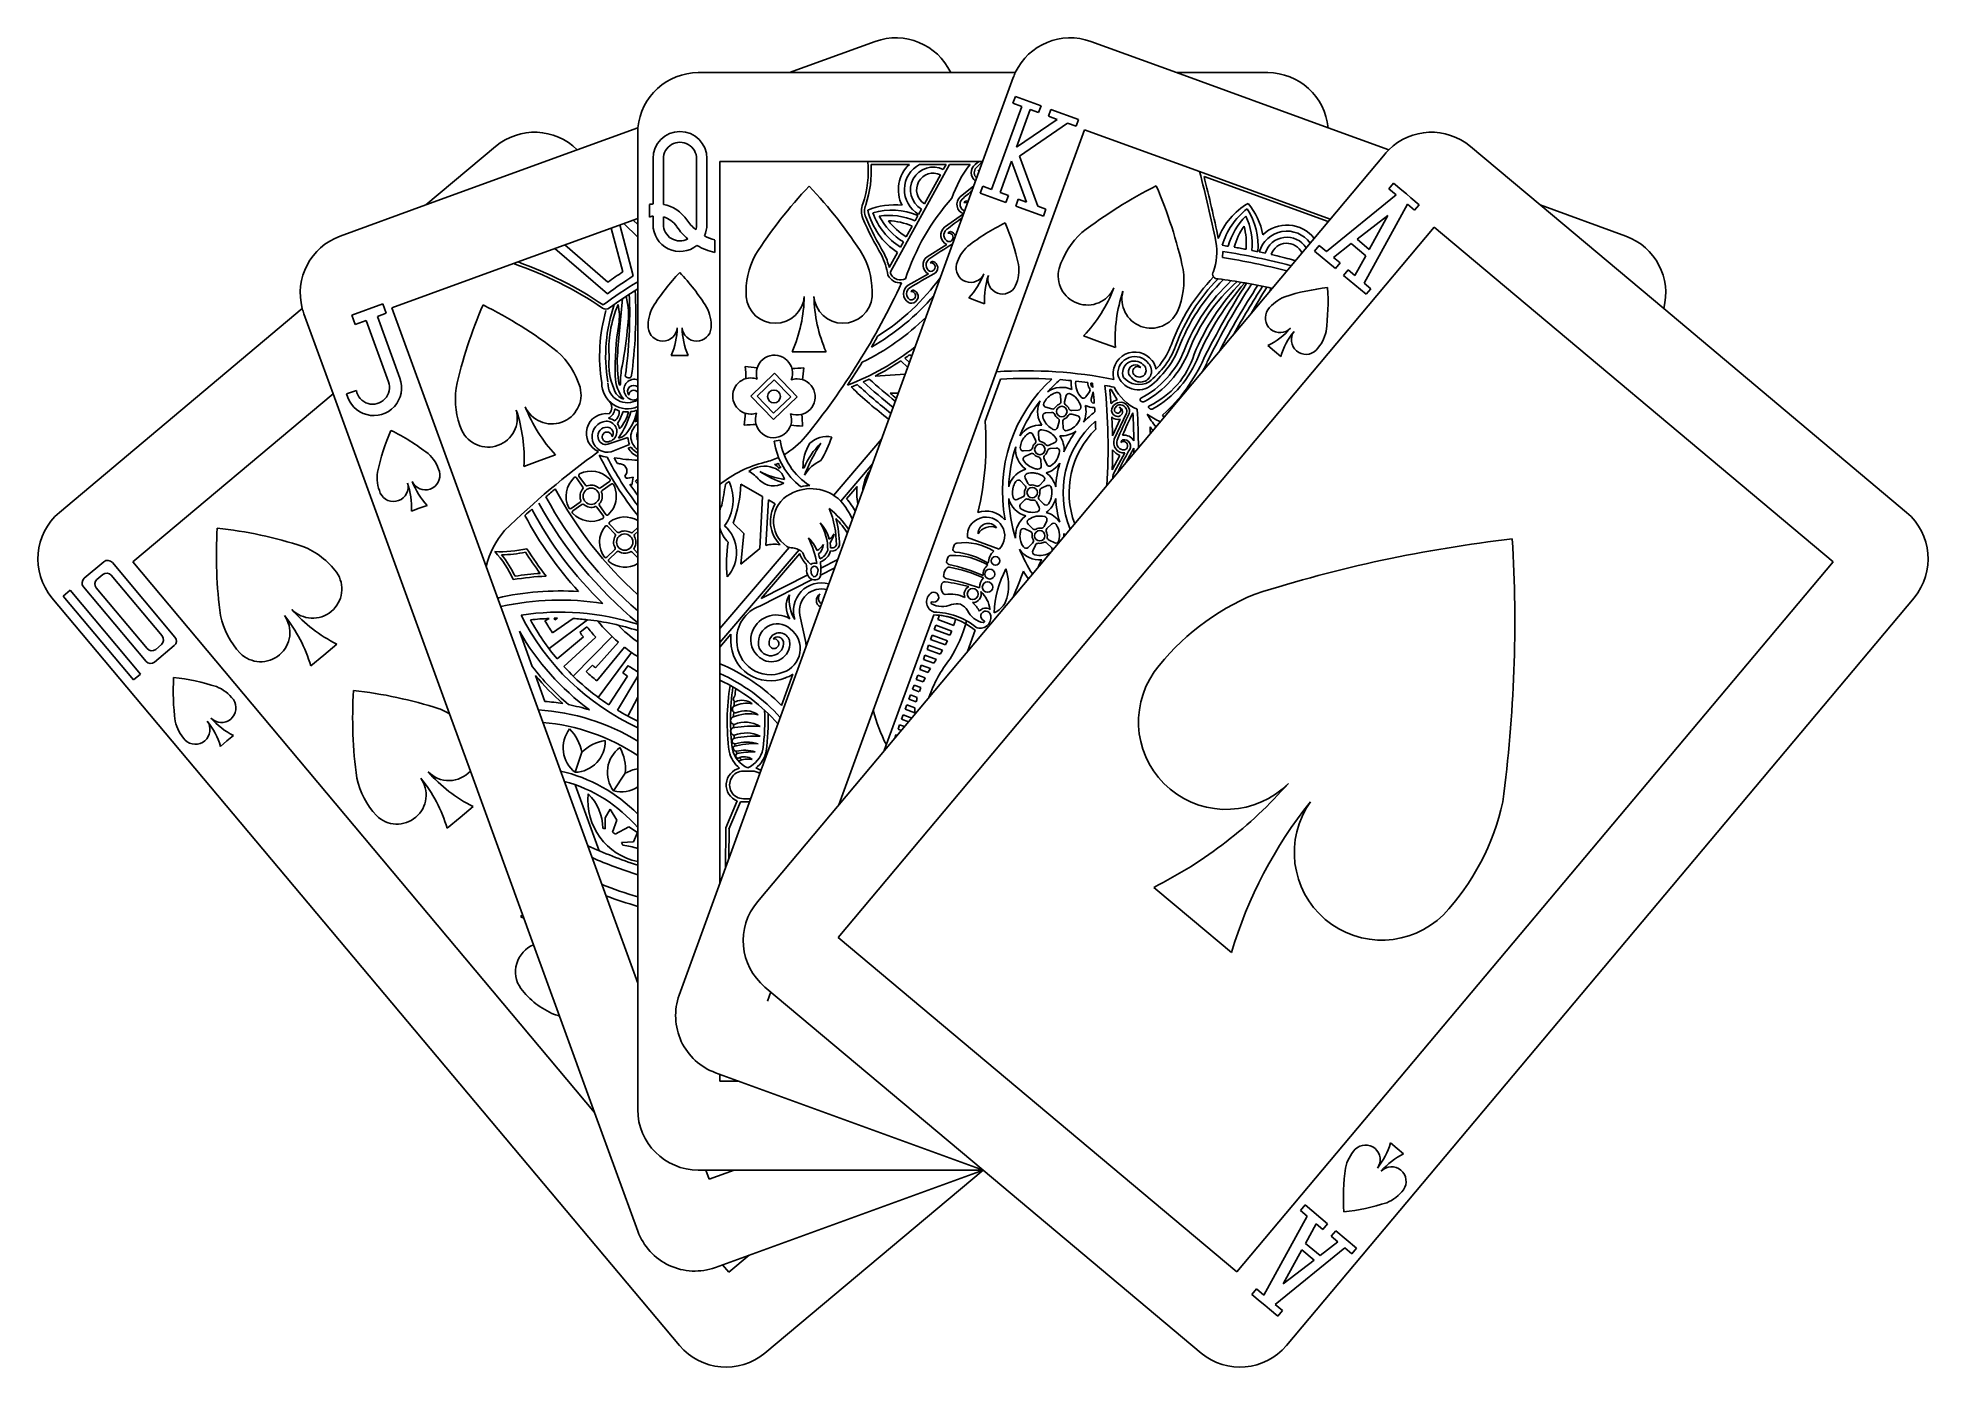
# Model space of a CAD drawing. Extents: x -8.12 to -1.88, y -2.46 to 1.93.
import ezdxf

# ---------------------------------------------------------------- set-up
doc = ezdxf.new("R2010")
doc.units = 0
doc.header["$MEASUREMENT"] = 0
doc.linetypes.add('solid', pattern=[0])
doc.layers.get('0').update_dxf_attribs({"linetype": 'solid'})
doc.layers.add('7', color=7, linetype='solid')

msp = doc.modelspace()

# ---------------------------------------------------------------- linework, layer by layer
at = {"color": 3, "linetype": 'solid'}
for p, q in [((-4.900166, 1.795419), (-6.002846, -1.234169)), ((-4.872089, 1.700055), (-4.971746, 1.42625)), ((-4.893011, 1.733211), (-4.901219, 1.710658)), ((-4.901219, 1.710658), (-4.872089, 1.700055)), ((-4.893011, 1.733211), (-4.808439, 1.702429)), ((-4.843898, 1.689795), (-4.888997, 1.565886)), ((-4.843898, 1.689795), (-4.816647, 1.679876)), ((-4.808439, 1.702429), (-4.816647, 1.679876)), ((-4.783758, 1.667905), (-4.775549, 1.690458)), ((-4.775549, 1.690458), (-4.684399, 1.657282)), ((-4.664759, 1.623529), (-4.955474, 0.824795)), ((-4.888997, 1.565886), (-4.755498, 1.657619)), ((-4.879749, 1.535841), (-4.720868, 1.645015)), ((-4.783758, 1.667905), (-4.755498, 1.657619)), ((-4.720868, 1.645015), (-4.692608, 1.634729)), ((-4.684399, 1.657282), (-4.692608, 1.634729)), ((-4.664759, 1.623529), (-4.284615, 1.485168)), ((-6.14, 1.61201), (-6.14, -0.94158)), ((-6.089479, 1.37839), (-6.089479, 1.528541)), ((-6.055315, 1.526791), (-6.055315, 1.376935)), ((-5.94582, 1.311291), (-5.94582, 1.526791)), ((-5.911656, 1.528544), (-5.911656, 1.309541)), ((-5.380164, 1.519), (-5.869, 1.519)), ((-5.869, 1.519), (-5.869, 0.451476)), ((-3.672373, 1.543719), (-5.744733, -0.926023)), ((-5.000774, 1.519), (-5.380164, 1.519)), ((-5.243233, 1.509), (-5.369394, 1.509)), ((-5.110162, 1.509), (-5.305912, 1.154332)), ((-5.121584, 1.509), (-5.209168, 1.509)), ((-5.121584, 1.509), (-5.130994, 1.49195)), ((-5.042922, 1.509), (-5.110162, 1.509)), ((-5.025386, 1.508784), (-5.0141, 1.519)), ((-4.905799, 1.519724), (-4.943555, 1.41599)), ((-4.856262, 1.384218), (-4.905799, 1.519724)), ((-4.819417, 1.370808), (-4.879749, 1.535841)), ((-5.140666, 1.474426), (-5.193359, 1.378955)), ((-5.075565, 1.401564), (-5.030224, 1.438086)), ((-5.000876, 1.436853), (-5.009085, 1.4143)), ((-5.000876, 1.436853), (-4.971746, 1.42625)), ((-4.284615, 1.485168), (-3.853246, 1.328163)), ((-4.270199, 1.469279), (-3.860087, 1.320011)), ((-3.659837, 1.428755), (-3.64441, 1.44714)), ((-3.64441, 1.44714), (-3.616913, 1.424067)), ((-6.10175, 1.3765), (-6.10175, 1.335194)), ((-5.009085, 1.4143), (-4.924512, 1.383519)), ((-4.943555, 1.41599), (-4.916304, 1.406071)), ((-4.916304, 1.406071), (-4.924512, 1.383519)), ((-4.891623, 1.371548), (-4.883415, 1.394101)), ((-4.883415, 1.394101), (-4.856262, 1.384218)), ((-3.8659, 1.221296), (-3.635861, 1.408636)), ((-3.74172, 1.117097), (-3.59866, 1.377421)), ((-3.635861, 1.408636), (-3.659837, 1.428755)), ((-3.616913, 1.424067), (-3.601895, 1.411465)), ((-3.601895, 1.411465), (-3.586877, 1.398864)), ((-3.574806, 1.357406), (-3.59866, 1.377421)), ((-3.586877, 1.398864), (-3.559379, 1.375791)), ((-3.574806, 1.357406), (-3.559379, 1.375791)), ((-6.550189, 1.181324), (-6.14, 1.330621)), ((-6.14, 1.268592), (-6.186227, 1.313796)), ((-6.14, 1.310552), (-6.154957, 1.325177)), ((-6.089479, 1.311291), (-6.089479, 1.338081)), ((-6.055315, 1.335864), (-6.055315, 1.311291)), ((-5.214708, 1.340273), (-5.224315, 1.322867)), ((-5.20303, 1.361432), (-5.212699, 1.343914)), ((-5.127202, 1.30114), (-5.064813, 1.345726)), ((-4.891623, 1.371548), (-4.800473, 1.338372)), ((-4.819417, 1.370808), (-4.792264, 1.360925)), ((-4.792264, 1.360925), (-4.800473, 1.338372)), ((-3.764634, 1.262199), (-3.662871, 1.340437)), ((-3.724413, 1.228449), (-3.662871, 1.340437)), ((-6.22792, 1.29862), (-6.189307, 1.154086)), ((-6.19962, 1.308921), (-6.154673, 1.140679)), ((-5.88575, 1.218045), (-5.88575, 1.2585)), ((-3.509953, 1.301682), (-5.478168, -1.043947)), ((-5.263036, 1.252711), (-5.27259, 1.2354)), ((-5.233922, 1.305461), (-5.253479, 1.270027)), ((-3.764634, 1.262199), (-3.724413, 1.228449)), ((-3.509953, 1.301682), (-2.192356, 0.196087)), ((-6.413557, 1.231054), (-6.239903, 1.081418)), ((-6.381247, 1.242814), (-6.238592, 1.11989)), ((-5.282141, 1.218096), (-5.30937, 1.168761)), ((-5.184534, 1.203856), (-5.119682, 1.244776)), ((-4.2081, 1.221239), (-4.209306, 1.201192)), ((-3.889647, 1.241222), (-3.905074, 1.222837)), ((-3.905074, 1.222837), (-3.83613, 1.164986)), ((-3.889647, 1.241222), (-3.865899, 1.221296)), ((-3.842918, 1.202012), (-3.784119, 1.247219)), ((-3.842918, 1.202012), (-3.820703, 1.183371)), ((-3.784119, 1.247219), (-3.736196, 1.207007)), ((-3.771756, 1.1423), (-3.736196, 1.207007)), ((-6.951512, 1.035255), (-6.550189, 1.181324)), ((-5.247371, 1.110032), (-5.180271, 1.147152)), ((-3.820703, 1.183371), (-3.83613, 1.164986)), ((-3.809318, 1.142489), (-3.793891, 1.160874)), ((-3.809318, 1.142489), (-3.735012, 1.080138)), ((-3.793891, 1.160874), (-3.771756, 1.1423)), ((-5.020972, 1.058561), (-5.047225, 1.068117)), ((-3.74172, 1.117097), (-3.719585, 1.098523)), ((-3.719585, 1.098523), (-3.735012, 1.080138)), ((-7.242333, 1.015613), (-7.146093, 0.751194)), ((-7.084358, 1.011379), (-6.981931, 1.048659)), ((-7.084358, 1.011379), (-7.073071, 0.980369)), ((-6.999596, 1.007112), (-6.970645, 1.017649)), ((-6.925292, 0.802964), (-6.999596, 1.007112)), ((-6.981931, 1.048659), (-6.970645, 1.017649)), ((-6.951512, 1.035255), (-6.640811, 0.181611)), ((-5.020972, 1.058561), (-4.994718, 1.049006)), ((-7.073071, 0.980369), (-7.036744, 0.993591)), ((-6.963039, 0.791087), (-7.036744, 0.993591)), ((-4.615358, 0.923411), (-4.667864, 0.942522)), ((-6.0015, 0.878272), (-6.029438, 0.878272)), ((-6.0015, 0.878272), (-5.973562, 0.878272)), ((-5.574123, 0.89), (-5.63, 0.89)), ((-5.574123, 0.89), (-5.518247, 0.89)), ((-5.242025, 0.88046), (-5.234869, 0.875829)), ((-4.615358, 0.923411), (-4.562851, 0.9043)), ((-4.037914, 0.892617), (-4.059316, 0.910576)), ((-4.037914, 0.892617), (-4.016512, 0.874659)), ((-5.766822, 0.744105), (-5.68874, 0.819097)), ((-5.68874, 0.819097), (-5.613748, 0.741015)), ((-4.955474, 0.824795), (-5.476271, -0.606083)), ((-5.355927, 0.810059), (-5.256547, 0.81627)), ((-5.271152, 0.860103), (-5.248401, 0.838651)), ((-5.257617, 0.869343), (-5.242732, 0.854227)), ((-7.807644, 0.196087), (-7.146093, 0.751194)), ((-7.146093, 0.751194), (-6.76146, -0.305574)), ((-7.101283, 0.75088), (-7.069178, 0.762565)), ((-5.745613, 0.743677), (-5.689168, 0.797888)), ((-5.689168, 0.797888), (-5.634956, 0.741443)), ((-5.27955, 0.75307), (-5.306433, 0.75307)), ((-4.99286, 0.660679), (-4.942158, 0.799981)), ((-4.648261, 0.757963), (-4.66004, 0.741141)), ((-4.636595, 0.756835), (-4.642937, 0.733166)), ((-4.557111, 0.731776), (-4.577341, 0.765291)), ((-5.69183, 0.666023), (-5.766822, 0.744105)), ((-5.691402, 0.687232), (-5.745613, 0.743677)), ((-5.613748, 0.741015), (-5.69183, 0.666023)), ((-5.634956, 0.741443), (-5.691402, 0.687232)), ((-4.773479, 0.689831), (-4.793937, 0.688041)), ((-4.772456, 0.701525), (-4.792292, 0.70684)), ((-4.742752, 0.72645), (-4.744542, 0.746907)), ((-4.731058, 0.725427), (-4.725743, 0.745263)), ((-4.706133, 0.695723), (-4.685675, 0.697513)), ((-4.566481, 0.601225), (-4.526458, 0.687796)), ((-4.748555, 0.660127), (-4.75387, 0.640291)), ((-4.73686, 0.659104), (-4.73507, 0.638646)), ((-4.707156, 0.684028), (-4.68732, 0.678713)), ((-4.572302, 0.612463), (-4.546764, 0.667702)), ((-6.238503, 0.584962), (-6.172651, 0.606898)), ((-6.167219, 0.584334), (-6.227903, 0.559588)), ((-6.161953, 0.574996), (-6.171909, 0.571954)), ((-5.689265, 0.59517), (-5.669454, 0.597913)), ((-5.493267, 0.416097), (-5.334625, 0.601752)), ((-4.845957, 0.564615), (-4.866414, 0.562825)), ((-4.826569, 0.598196), (-4.835248, 0.616808)), ((-4.81523, 0.601234), (-4.81702, 0.621692)), ((-4.781649, 0.581847), (-4.763037, 0.590525)), ((-4.778611, 0.570507), (-4.758153, 0.572297)), ((-6.463641, 0.530687), (-6.516148, 0.511576)), ((-6.463641, 0.530687), (-6.411135, 0.549798)), ((-5.590325, 0.50643), (-5.594405, 0.50541)), ((-5.469917, 0.397242), (-5.363905, 0.521307)), ((-4.842919, 0.553276), (-4.86153, 0.544597)), ((-4.809338, 0.533888), (-4.807548, 0.513431)), ((-4.797999, 0.536926), (-4.78932, 0.518315)), ((-4.573369, 0.499871), (-4.547726, 0.547873)), ((-4.565403, 0.493562), (-4.532072, 0.555953)), ((-6.321235, 0.443639), (-6.342313, 0.473742)), ((-6.313043, 0.449374), (-6.334121, 0.479477)), ((-6.233274, 0.461695), (-6.263377, 0.440617)), ((-6.227538, 0.453504), (-6.257642, 0.432425)), ((-6.155458, 0.475994), (-6.159714, 0.449174)), ((-5.869, 0.451476), (-5.869, -0.866431)), ((-5.728091, 0.412419), (-5.799831, 0.452748)), ((-5.450224, 0.404896), (-5.415812, 0.445167)), ((-4.861466, 0.44901), (-4.875987, 0.463531)), ((-4.85185, 0.455743), (-4.860528, 0.474355)), ((-4.813663, 0.44901), (-4.799142, 0.463531)), ((-4.806929, 0.439394), (-4.788318, 0.448073)), ((-6.861233, 0.373495), (-6.834979, 0.38305)), ((-6.329992, 0.393973), (-6.360095, 0.372894)), ((-6.324256, 0.385781), (-6.354359, 0.364703)), ((-6.253512, 0.346921), (-6.27459, 0.377024)), ((-6.24532, 0.352657), (-6.266399, 0.38276)), ((-5.728091, 0.412419), (-5.737137, 0.24055)), ((-5.708645, 0.40137), (-5.716567, 0.250863)), ((-5.708645, 0.40137), (-5.685734, 0.388352)), ((-4.868199, 0.410823), (-4.886811, 0.402144)), ((-4.861466, 0.401207), (-4.875987, 0.386686)), ((-4.823279, 0.394474), (-4.8146, 0.375862)), ((-4.813663, 0.401207), (-4.799142, 0.386686)), ((-6.861233, 0.373495), (-6.887486, 0.36394)), ((-6.214807, 0.287486), (-6.240335, 0.313921)), ((-6.207614, 0.294432), (-6.233142, 0.320867)), ((-5.789433, 0.290436), (-5.824737, 0.324703)), ((-4.8365, 0.306502), (-4.851021, 0.321023)), ((-4.798313, 0.313235), (-4.789635, 0.331847)), ((-4.788697, 0.306502), (-4.774176, 0.321023)), ((-6.14, 0.310152), (-6.15719, 0.293552)), ((-6.14, 0.29625), (-6.150243, 0.286358)), ((-5.799081, 0.188591), (-5.789433, 0.290436)), ((-5.098511, 0.241757), (-5.094914, 0.251639)), ((-5.051591, 0.276604), (-4.94667, 0.238416)), ((-4.843233, 0.296885), (-4.861845, 0.305564)), ((-4.8365, 0.258699), (-4.851021, 0.244178)), ((-4.826884, 0.251965), (-4.835563, 0.233354)), ((-4.788697, 0.258699), (-4.774176, 0.244178)), ((-4.781964, 0.268315), (-4.763352, 0.259636)), ((-7.902893, 0.19667), (-7.967858, 0.142158)), ((-7.668056, -0.052083), (-7.874716, 0.194205)), ((-7.807644, 0.196087), (-6.282499, -1.62151)), ((-6.215688, 0.237061), (-6.242122, 0.211533)), ((-6.208741, 0.229868), (-6.235176, 0.20434)), ((-6.14, 0.21002), (-6.158317, 0.228988)), ((-6.14, 0.224416), (-6.151123, 0.235935)), ((-5.869, -0.023615), (-5.640048, 0.244322)), ((-5.869, -0.069795), (-5.607357, 0.2364)), ((-5.737137, 0.24055), (-5.799082, 0.188591)), ((-5.732013, 0.075125), (-5.605192, 0.22354)), ((-5.582165, 0.17391), (-5.584205, 0.19125)), ((-5.535246, 0.175683), (-5.479294, 0.204277)), ((-5.119799, 0.200812), (-5.115954, 0.211376)), ((-4.162124, -2.148239), (-2.192356, 0.196087)), ((-7.90659, 0.154405), (-7.925593, 0.13846)), ((-7.710321, -0.048386), (-7.878414, 0.15194)), ((-6.640811, 0.181611), (-6.14, -1.194358)), ((-5.736586, 0.050327), (-5.564409, 0.138318)), ((-5.732013, 0.075125), (-5.578828, 0.15341)), ((-5.547995, 0.15606), (-5.545445, 0.16473)), ((-5.536865, 0.152395), (-5.489337, 0.176684)), ((-8.074208, 0.078164), (-6.001848, -2.391579)), ((-8.014667, 0.10288), (-8.037648, 0.083597)), ((-7.805276, -0.193333), (-8.037648, 0.083597)), ((-7.782295, -0.17405), (-8.014667, 0.10288)), ((-7.763663, -0.132307), (-7.970323, 0.113981)), ((-7.759965, -0.090042), (-7.928058, 0.110284)), ((-1.925792, 0.078164), (-3.998152, -2.391579)), ((-6.432243, 0.009644), (-6.446411, 0.001723)), ((-6.305899, 0.005319), (-6.432858, -0.090204)), ((-6.352835, 0.009193), (-6.421396, -0.037536)), ((-6.404628, 0.010354), (-6.413284, 0.004976)), ((-5.585483, -0.069719), (-5.604329, 0.020583)), ((-5.162809, 0.021243), (-5.32592, -0.426902)), ((-5.143735, 0.020091), (-5.14894, 0.005791)), ((-5.14894, 0.005791), (-5.096494, -0.013298)), ((-6.530764, -0.032286), (-6.488166, -0.149564)), ((-6.319269, -0.051402), (-6.405756, -0.124238)), ((-6.27807, -0.05261), (-6.383621, -0.149421)), ((-6.224818, -0.049647), (-6.352978, -0.181021)), ((-6.307742, -0.018228), (-6.331214, -0.036912)), ((-5.869, -0.085189), (-5.832149, -0.042063)), ((-5.167751, -0.045893), (-5.172881, -0.059988)), ((-5.172881, -0.059988), (-5.123953, -0.077796)), ((-5.167751, -0.045893), (-5.11726, -0.06427)), ((-5.15578, -0.013003), (-5.16091, -0.027099)), ((-5.16091, -0.027099), (-5.109025, -0.045983)), ((-5.15578, -0.013003), (-5.103363, -0.032082)), ((-5.025956, -0.029632), (-5.05153, -0.099896)), ((-7.735486, -0.134772), (-7.670521, -0.08026)), ((-7.731788, -0.092507), (-7.712786, -0.076562)), ((-7.176623, -0.11119), (-7.219427, -0.147106)), ((-7.176623, -0.11119), (-7.133819, -0.075273)), ((-6.204028, -0.06854), (-6.279705, -0.153636)), ((-6.184183, -0.08494), (-6.27541, -0.196702)), ((-6.160739, -0.102489), (-6.270583, -0.25113)), ((-5.191692, -0.111671), (-5.196822, -0.125766)), ((-5.191692, -0.111671), (-5.1538, -0.125462)), ((-5.179721, -0.078782), (-5.184852, -0.092877)), ((-5.184852, -0.092877), (-5.141085, -0.108807)), ((-5.179721, -0.078782), (-5.133576, -0.095577)), ((-7.782295, -0.17405), (-7.805276, -0.193333)), ((-6.477617, -0.178606), (-6.446532, -0.264187)), ((-6.289588, -0.144683), (-6.310545, -0.166165)), ((-6.17355, -0.180991), (-6.235789, -0.275392)), ((-6.14, -0.180937), (-6.207413, -0.293251)), ((-6.171919, -0.14591), (-6.189118, -0.17049)), ((-5.627818, -0.17455), (-5.665378, -0.277746)), ((-5.215634, -0.177449), (-5.220764, -0.191545)), ((-5.215634, -0.177449), (-5.190802, -0.186488)), ((-5.203663, -0.14456), (-5.208793, -0.158656)), ((-5.208793, -0.158656), (-5.181377, -0.168634)), ((-5.203663, -0.14456), (-5.173716, -0.15546)), ((-5.196822, -0.125766), (-5.162692, -0.138189)), ((-5.239575, -0.243228), (-5.244705, -0.257323)), ((-5.239575, -0.243228), (-5.216856, -0.251497)), ((-5.227604, -0.210339), (-5.232735, -0.224434)), ((-5.232735, -0.224434), (-5.210503, -0.232526)), ((-5.227604, -0.210339), (-5.205166, -0.218506)), ((-5.220764, -0.191545), (-5.197287, -0.20009)), ((-6.76146, -0.305574), (-6.692648, -0.494636)), ((-6.14, -0.250441), (-6.173248, -0.312622)), ((-5.263516, -0.309006), (-5.268647, -0.323102)), ((-5.263516, -0.309006), (-5.235539, -0.319189)), ((-5.251546, -0.276117), (-5.256676, -0.290213)), ((-5.256676, -0.290213), (-5.225254, -0.301649)), ((-5.251546, -0.276117), (-5.224721, -0.285881)), ((-5.244705, -0.257323), (-5.221048, -0.265934)), ((-5.275487, -0.341896), (-5.280617, -0.355991)), ((-5.280617, -0.355991), (-5.269741, -0.35995)), ((-5.275487, -0.341896), (-5.25948, -0.347722)), ((-5.268647, -0.323102), (-5.2458, -0.331417)), ((-7.496473, -0.394886), (-7.517875, -0.412845)), ((-7.496473, -0.394886), (-7.475072, -0.376928)), ((-6.34659, -0.498598), (-6.325155, -0.432509)), ((-5.287458, -0.374785), (-5.291494, -0.385874)), ((-5.287458, -0.374785), (-5.283422, -0.376254)), ((-6.692648, -0.494636), (-6.483873, -1.06824)), ((-5.762777, -0.494656), (-5.791193, -0.494656)), ((-6.346479, -0.539648), (-6.267225, -0.757846)), ((-6.219586, -0.559858), (-6.181393, -0.501818)), ((-6.726671, -0.647421), (-6.683867, -0.611504)), ((-6.231201, -0.619997), (-6.247208, -0.648396)), ((-6.231201, -0.619997), (-6.209016, -0.656843)), ((-5.811665, -0.59313), (-5.849377, -0.682091)), ((-5.800916, -0.595958), (-5.83925, -0.686384)), ((-5.770556, -0.595958), (-5.800916, -0.595958)), ((-5.766916, -0.585958), (-5.791193, -0.585958)), ((-6.726671, -0.647421), (-6.769475, -0.683338)), ((-6.247208, -0.648396), (-6.248017, -0.684731)), ((-6.222894, -0.696363), (-6.209016, -0.656843)), ((-6.214727, -0.702553), (-6.169368, -0.678062)), ((-6.140787, -0.696881), (-6.169368, -0.678062)), ((-5.850523, -0.815665), (-5.849377, -0.682091)), ((-5.839257, -0.784712), (-5.838378, -0.682186)), ((-6.154345, -0.727649), (-6.193274, -0.729774)), ((-6.140787, -0.696881), (-6.154345, -0.727649)), ((-4.307992, -0.986141), (-4.436404, -0.87839)), ((-6.51985, -0.969395), (-6.526711, -0.975144)), ((-6.14, -0.94158), (-6.14, -1.194358)), ((-4.307992, -0.986141), (-4.17958, -1.093891)), ((-4.162124, -2.148239), (-5.478168, -1.043947)), ((-6.483873, -1.06824), (-6.398303, -1.303342)), ((-6.14, -1.194358), (-6.14, -1.61201)), ((-5.701078, -1.223735), (-5.712025, -1.25381)), ((-6.398303, -1.303342), (-6.282499, -1.62151)), ((-5.869, -1.49572), (-5.869, -1.519)), ((-5.869, -1.519), (-5.805038, -1.519)), ((-6.282499, -1.62151), (-6.139654, -2.013974)), ((-3.632611, -1.740477), (-3.654013, -1.722519)), ((-3.632611, -1.740477), (-3.611209, -1.758435)), ((-5.915193, -1.81201), (-5.904247, -1.842084)), ((-5.821618, -1.81201), (-5.904247, -1.842084)), ((-3.951716, -1.945732), (-3.936289, -1.927347)), ((-3.861983, -1.989697), (-3.936289, -1.927347)), ((-3.92958, -1.964306), (-4.07264, -2.22463)), ((-3.92958, -1.964306), (-3.951716, -1.945732)), ((-3.899545, -1.989509), (-3.935104, -2.054216)), ((-3.877409, -2.008083), (-3.899545, -1.989509)), ((-3.861983, -1.989697), (-3.877409, -2.008083)), ((-3.887182, -2.094427), (-3.935104, -2.054216)), ((-3.828383, -2.049221), (-3.887182, -2.094427)), ((-3.850598, -2.03058), (-3.835171, -2.012195)), ((-3.828383, -2.049221), (-3.850598, -2.03058)), ((-3.766227, -2.070046), (-3.835171, -2.012195)), ((-5.772069, -2.09302), (-5.839428, -2.149541)), ((-3.805401, -2.068505), (-4.03544, -2.255845)), ((-3.946888, -2.075658), (-4.00843, -2.187646)), ((-3.906667, -2.109407), (-4.00843, -2.187646)), ((-3.906667, -2.109407), (-3.946888, -2.075658)), ((-3.781654, -2.088431), (-3.805401, -2.068505)), ((-3.781654, -2.088431), (-3.766227, -2.070046)), ((-5.86, -2.125024), (-5.839428, -2.149541)), ((-4.096494, -2.204614), (-4.111921, -2.222999)), ((-4.084424, -2.246072), (-4.111921, -2.222999)), ((-4.096494, -2.204614), (-4.07264, -2.22463)), ((-4.069406, -2.258674), (-4.084424, -2.246072)), ((-4.054387, -2.271276), (-4.069406, -2.258674)), ((-4.02689, -2.294349), (-4.054387, -2.271276)), ((-4.03544, -2.255845), (-4.011463, -2.275964)), ((-4.011463, -2.275964), (-4.02689, -2.294349))]:
    msp.add_line(p, q, dxfattribs=at)
for centre, radius in [((-5.690285, 0.74256), 0.021304), ((-4.739806, 0.692777), 0.01725), ((-4.812284, 0.567561), 0.01725), ((-6.293817, 0.413199), 0.026872), ((-4.837564, 0.425108), 0.01725), ((-6.182966, 0.26171), 0.026872), ((-4.812599, 0.2826), 0.01725), ((-4.95848, 0.199615), 0.014151), ((-4.985118, 0.113269), 0.017315), ((-4.977545, 0.156006), 0.016279), ((-5.033916, 0.090164), 0.018125)]:
    msp.add_circle(centre, radius, dxfattribs=at)
for centre, radius, start, end in [((-6.000567, 1.528541), 0.088912, 0.001663, 180), ((-6.000567, 1.527203), 0.054749, 359.569089, 540.431035), ((-5.725227, 1.488002), 0.346453, -18.419935, 5.133296), ((-5.725227, 1.488002), 0.356453, -18.419935, 3.377181), ((-4.738227, 1.273201), 0.385279, 142.264175, 161.114055), ((-5.004931, 1.481757), 0.033895, 127.119155, 234.897327), ((-4.013611, 0.481414), 1.432206, 133.569507, 134.781203), ((-4.49972, 0.417445), 1.481474, 136.48767, 147.703403), ((-6.648527, 0.417445), 1.481474, 32.296597, 43.51233), ((-5.004931, 1.481757), 0.023895, 137.184056, 228.309707), ((-5.002672, 1.477035), 0.01691, 118.013601, 144.379989), ((-5.011875, 1.473475), 0.014157, 91.285287, 108.719242), ((-3.767372, 0.111887), 1.481474, 116.48767, 127.703403), ((-5.78659, 0.846822), 1.481474, 12.296597, 23.51233), ((-6.077433, 1.259378), 0.119619, 95.779448, 101.728977), ((-6.077433, 1.259378), 0.119619, 33.557109, 79.344112), ((-5.342774, 1.35456), 0.058854, 155.965801, 204.034199), ((-5.342774, 1.35456), 0.048854, 155.965801, 204.034199), ((-4.530132, 0.891203), 0.764631, 138.495321, 161.743338), ((-5.052069, 1.377134), 0.033895, 133.884056, 247.914608), ((-5.052069, 1.377134), 0.023895, 133.884056, 249.234226), ((-4.119976, 0.321386), 1.432206, 129.757663, 131.481203), ((-5.050086, 1.37229), 0.01691, 106.024107, 141.079989), ((-5.059478, 1.369266), 0.014157, 53.793863, 105.419242), ((-5.058254, 1.36677), 0.022053, 64.933457, 80.866641), ((-6.077433, 1.259378), 0.079619, 98.701681, 107.78294), ((-6.000567, 1.310416), 0.088916, 179.436161, 309.02697), ((-6.000567, 1.310879), 0.054749, 179.569089, 298.347315), ((-6.077433, 1.259378), 0.079619, 33.557109, 73.870636), ((-5.839574, 1.42057), 0.167723, 214.529486, 229.393134), ((-6.000567, 1.310879), 0.054749, -18.799077, 0.431035), ((-4.468189, 1.726883), 1.009384, 203.116947, 210.787151), ((-4.468189, 1.726883), 0.999384, 203.116947, 210.813177), ((-4.235377, 0.167746), 1.432206, 125.576012, 128.181203), ((-4.596978, 0.652799), 0.740737, 116.48767, 127.703403), ((-5.606588, 1.020267), 0.740737, 12.296597, 23.51233), ((-5.839574, 1.42057), 0.207723, 214.529486, 229.466499), ((-6.000567, 1.310416), 0.088916, 335.306066, 360), ((-5.839574, 1.42057), 0.167723, 241.430826, 254.019473), ((-5.105151, 1.275399), 0.033895, 130.584056, 244.614608), ((-5.105151, 1.275399), 0.023895, 130.584056, 242.762144), ((-5.113, 1.26797), 0.014157, -102.595618, 102.119242), ((-5.10345, 1.270449), 0.01691, 102.724107, 137.779989), ((-5.111922, 1.265408), 0.022053, 16.569741, 77.566641), ((-4.495746, 1.088469), 0.264193, 132.256323, 163.040575), ((-6.950184, 0.01467), 1.24332, 55.939842, 70.508255), ((-5.839574, 1.42057), 0.207723, 239.635434, 257.156097), ((-5.518179, 1.086014), 0.264193, 152.256323, 183.040575), ((-5.630068, 1.086014), 0.264193, 356.959425, 387.743677), ((-5.567954, 1.099144), 0.257791, 9.774626, 25.525631), ((-5.567954, 1.099144), 0.267791, 15.068033, 25.625118), ((-5.164002, 1.176887), 0.033895, 127.284056, 241.314608), ((-5.164002, 1.176887), 0.023895, 127.284056, 239.462144), ((-4.359431, 0.021004), 1.432206, 121.125857, 124.881203), ((-5.162588, 1.171848), 0.01691, 99.424107, 134.479989), ((-5.171337, 1.167303), 0.022053, -65.068924, 74.266641), ((-4.961166, 1.141091), 0.132097, 132.256323, 163.040575), ((-4.524803, -0.866871), 2.131991, 80.969587, 81.504037), ((-4.524803, -0.866871), 2.091991, 75.374846, 81.326022), ((-4.524803, -0.866871), 2.111991, 75.117776, 81.375695), ((-4.524803, -0.866871), 2.131991, 79.900686, 80.435137), ((-4.524803, -0.866871), 2.131991, 79.366236, 79.900686), ((-4.524803, -0.866871), 2.131991, 78.297336, 78.831786), ((-4.524803, -0.866871), 2.131991, 77.627868, 78.166845), ((-4.524803, -0.866871), 2.131991, 76.547218, 77.088342), ((-4.524803, -0.866871), 2.131991, 75.625086, 76.547218), ((-4.524803, -0.866871), 2.131991, 74.866054, 75.625086), ((-6.950184, 0.01467), 1.23332, 55.78147, 71.075399), ((-5.55657, 0.189559), 1.123546, 122.163375, 127.458959), ((-5.55657, 0.189559), 1.153546, 123.265187, 126.245012), ((-5.464298, 0.641995), 0.740737, 136.48767, 147.703403), ((-6.538702, 0.641995), 0.740737, 32.296597, 43.51233), ((-5.756928, 1.58618), 0.763593, 302.379922, 323.868664), ((-5.271876, 1.164638), 0.047314, 207.337102, 273.454311), ((-5.567954, 1.099144), 0.267791, 10.128292, 11.89312), ((-5.271876, 1.164638), 0.037314, 209.548795, 294.71729), ((-4.491726, -0.118354), 1.432206, 117.906467, 121.581203), ((-5.172265, 1.169923), 0.014157, -105.895618, 98.819242), ((-5.04094, 1.167314), 0.048177, 165.197296, 335.399486), ((-5.223604, 1.235169), 0.242932, 316.555752, 338.784768), ((-4.752225, 1.063601), 0.242932, 161.215232, 183.444248), ((-4.93577, 1.129035), 0.048177, 164.600514, 334.802704), ((-5.013737, 1.160225), 0.132097, 336.959425, 367.743677), ((-4.655295, 1.140915), 0.096353, 165.197296, 335.399486), ((-3.786179, 0.698701), 0.629979, 135.898546, 159.985897), ((-3.786179, 0.698701), 0.614979, 135.342826, 159.985897), ((-4.600888, 1.126737), 0.264193, 336.959425, 367.743677), ((-3.765069, 0.677723), 0.630188, 134.317851, 159.205898), ((-3.765069, 0.677723), 0.610188, 132.854049, 159.205898), ((-4.225912, 1.146589), 0.015808, 148.756794, 278.304871), ((-4.433034, -0.577747), 1.721478, 76.978239, 83.013066), ((-5.486109, 0.02815), 1.273888, 120.884119, 127.061543), ((-5.486109, 0.02815), 1.253888, 121.432303, 126.585749), ((0.303327, 0.378671), 6.529503, 173.958559, 175.620032), ((-7.643914, 1.016758), 1.477355, -8.037691, 2.471223), ((-6.407814, 1.011379), 0.237336, -8.279154, 15.145599), ((-7.643914, 1.016758), 1.497355, -8.037691, 2.911083), ((-5.686043, 1.080728), 0.096353, 185.197296, 355.399486), ((-6.075755, 1.083304), 0.485864, 336.555752, 358.784768), ((-7.435106, 2.118887), 2.386391, 320.782443, 335.186774), ((-5.072492, 1.083304), 0.485864, 181.215232, 203.444248), ((-5.462204, 1.080728), 0.096353, 184.600514, 354.802704), ((-5.756928, 1.58618), 0.783593, 299.711331, 319.408056), ((-5.228425, 1.081927), 0.033895, 123.984056, 238.228236), ((-5.228425, 1.081927), 0.023895, 123.984056, 236.162144), ((-5.2363, 1.07278), 0.022053, -116.885271, 70.966641), ((-5.237076, 1.07545), 0.014157, -109.195618, 95.519242), ((-5.227304, 1.076814), 0.01691, 96.124107, 131.179989), ((-5.020623, 1.276625), 0.485864, 316.555752, 338.784768), ((-4.077864, 0.933489), 0.485864, 161.215232, 183.444248), ((-4.444955, 1.064358), 0.096353, 164.600514, 334.802704), ((-3.765069, 0.677723), 0.595188, 131.701321, 159.205898), ((-3.953488, 0.949715), 0.132097, 112.256323, 143.040575), ((-3.778269, 0.366312), 0.740737, 96.48767, 107.703403), ((-4.60131, 1.056925), 0.740737, 352.296597, 363.51233), ((-5.292409, 0.454099), 1.481474, 156.48767, 167.703403), ((-7.311627, -0.280837), 1.481474, 52.296597, 63.51233), ((-5.722882, 0.876433), 0.543106, 163.970016, 189.43212), ((-6.245378, 1.051039), 0.02, 235.78147, 306.585749), ((-5.722882, 0.876433), 0.523106, 161.015538, 189.43212), ((-5.866016, 0.899117), 0.369352, 156.511918, 184.824185), ((-6.380077, 1.008445), 0.179358, 351.215235, 372.192562), ((-5.973528, 0.976279), 0.132097, 152.256323, 183.040575), ((-6.029472, 0.976279), 0.132097, 356.959425, 387.743677), ((-5.756928, 1.58618), 0.813593, 296.125719, 314.368048), ((-4.019482, 1.001641), 0.048177, 145.197296, 315.399486), ((-5.255692, 0.828158), 0.959392, 170.829875, 181.109578), ((-7.557712, 1.101855), 1.39036, 349.248316, 354.856287), ((-6.05746, 0.973636), 0.048177, 185.197296, 355.399486), ((-6.252316, 0.974924), 0.242932, 336.555752, 358.784768), ((-5.94554, 0.973636), 0.048177, 184.600514, 354.802704), ((-5.750684, 0.974924), 0.242932, 181.215232, 203.444248), ((-7.435106, 2.118887), 2.396391, 329.582554, 330.567717), ((-4.167923, 1.127879), 0.242932, 296.555752, 318.784768), ((-3.783651, 0.805436), 0.242932, 141.215232, 163.444248), ((-3.933747, 0.9297), 0.048177, 144.600514, 314.802704), ((-3.996344, 0.985675), 0.132097, 316.959425, 347.743677), ((-6.583253, 0.695746), 0.264193, 16.959425, 47.743677), ((-5.744957, 0.85753), 0.462573, 177.546469, 189.410715), ((-5.68874, 0.819097), 0.05969, 338.766592, 540), ((-5.756928, 1.58618), 0.863593, 290.978945, 308.145539), ((-5.756928, 1.58618), 0.873593, 304.859048, 306.114971), ((-4.498674, 0.817964), 0.071404, 36.767815, 195.376564), ((-4.498674, 0.817964), 0.056404, 36.767815, 182.779495), ((-4.59892, 0.994742), 0.235, 320.886945, 339.985897), ((-4.59892, 0.994742), 0.25, 320.886945, 339.985897), ((-4.587924, 0.990199), 0.25, 323.360717, 339.205898), ((-6.036508, 0.846842), 0.198687, 173.871242, 203.173854), ((-5.893669, 0.784531), 0.303672, 168.99907, 180.432898), ((-5.668427, 1.825369), 0.991166, 263.251777, 265.533595), ((-6.773062, 0.764417), 0.991135, 2.15366, 4.435549), ((-5.68874, 0.819097), 0.05969, 180, 198.920618), ((-5.668427, 1.825369), 0.991166, 272.153594, 274.435421), ((-4.607507, 0.720703), 0.991135, 173.251562, 175.533453), ((-7.435106, 2.118887), 2.396391, 326.028557, 328.189215), ((-5.756928, 1.58618), 0.873593, 297.324163, 303.784147), ((-4.857312, -0.664925), 1.492362, 78.803026, 93.718516), ((-4.48762, 0.834443), 0.070077, 195.914014, 309.954426), ((-4.500013, 0.820635), 0.039137, 44.176761, 202.365468), ((-4.497461, 0.82423), 0.022593, 36.667123, 238.291778), ((-4.479924, 0.826586), 0.036479, 216.264409, 403.562591), ((-4.489218, 0.825168), 0.015975, 51.797703, 233.60135), ((-4.48375, 0.828929), 0.022351, 228.031773, 418.116207), ((-4.647162, 1.033965), 0.312175, 308.865081, 320.886945), ((-4.479924, 0.826586), 0.051479, 6.505572, 43.562591), ((-4.707045, 1.078793), 0.398455, 311.577362, 323.360717), ((-4.647162, 1.033965), 0.297175, 317.296361, 320.886945), ((-7.011688, 0.771518), 0.091941, 192.971629, 380), ((-7.014871, 0.772222), 0.055159, 190.082609, 380), ((-6.478111, 0.734014), 0.264193, 172.256323, 203.040575), ((-6.423704, 0.748192), 0.096353, -155.399486, 14.802704), ((-6.174418, 0.786054), 0.084239, 179.064811, 294.115555), ((-6.174418, 0.786054), 0.064239, 179.064811, 302.397117), ((-6.17038, 0.781194), 0.050369, 194.414903, 251.827323), ((-6.083959, 0.815502), 0.13108, 182.589582, 218.816984), ((-6.199332, 0.782221), 0.002, 189.410715, 360.432898), ((-6.151236, 0.765123), 0.034241, 70.842673, 266.852065), ((-6.170008, 0.817016), 0.013001, 211.682478, 312.242246), ((-6.153415, 0.759201), 0.019977, 47.817463, 216.888481), ((-6.153117, 0.747209), 0.016275, 36.297299, 179.999863), ((-5.766822, 0.744105), 0.05969, 89.999943, 270), ((-5.766822, 0.744105), 0.05969, 68.766592, 89.999943), ((-5.613748, 0.741015), 0.05969, 248.766592, 450), ((-5.613748, 0.741015), 0.05969, 90, 108.920618), ((-5.756928, 1.58618), 0.873593, 291.596218, 293.061097), ((-4.298431, 1.971272), 1.651165, 226.482197, 232.180062), ((-4.298431, 1.971272), 1.631165, 226.797813, 231.954094), ((-5.756928, 1.58618), 0.873593, 294.462914, 295.87844), ((-4.298431, 1.971272), 1.611165, 227.100767, 231.722216), ((-4.298431, 1.971272), 1.591165, 227.391011, 231.484187), ((-4.298431, 1.971272), 1.581165, 230.393907, 231.362788), ((-4.857312, -0.664925), 1.467362, 86.706788, 93.314801), ((-4.433147, 0.429632), 0.502688, 132.540316, 190.767373), ((-4.739806, 0.692777), 0.06525, 120, 154.57225), ((-4.420979, 0.424648), 0.494617, 130.962995, 137.710295), ((-4.739806, 0.692777), 0.08, 65.215368, 126.039011), ((-4.739806, 0.692777), 0.06525, 105.42775, 120), ((-4.754504, 0.746036), 0.01, 5, 105.42775), ((-4.857312, -0.664925), 1.467362, 84.173149, 85.619509), ((-4.716083, 0.742674), 0.01, 64.57225, 165), ((-4.739806, 0.692777), 0.06525, 15.42775, 64.57225), ((-4.628873, 0.785652), 0.08, 173.394141, 194.658046), ((-4.628873, 0.785652), 0.06525, 173.283136, 224.57225), ((-4.857312, -0.664925), 1.467362, 82.035128, 83.597182), ((-4.628873, 0.785652), 0.02525, 174.022984, 218.51956), ((-4.656453, 0.763699), 0.01, 325, 398.51956), ((-4.628873, 0.785652), 0.01525, 175.4562, 236.42514), ((-4.857312, -0.664925), 1.467362, 81.43314, 81.644189), ((-6.527156, 0.574699), 1.900219, 5.967553, 6.386352), ((-4.631765, 0.75554), 0.005, 144.604826, 165), ((-6.527156, 0.574699), 1.900219, 4.400692, 5.548754), ((-6.527156, 0.574699), 1.940219, -3.716922, 6.053172), ((-4.857312, -0.664925), 1.467362, 78.568007, 79.811505), ((-4.857312, -0.664925), 1.457362, 78.924153, 79.083697), ((-6.527156, 0.574699), 1.955219, 4.207342, 5.616791), ((-4.427689, 0.841272), 0.154525, 206.085505, 245.893629), ((-4.484799, 0.849472), 0.06749, 220.38671, 299.783441), ((-6.634044, 0.671634), 0.096353, 205.197296, 375.399486), ((-7.001135, 0.540766), 0.485864, 356.555752, 378.784768), ((-6.058376, 0.883902), 0.485864, 201.215232, 223.444248), ((-6.254777, 0.704868), 0.038954, 297.91729, 354.997403), ((-6.255646, 0.706236), 0.029649, 315.214186, 403.478906), ((-6.240099, 0.69327), 0.039346, 307.134103, 363.379679), ((-6.174418, 0.786054), 0.094239, 243.836059, 253.729326), ((-6.354249, 0.745851), 0.174111, 327.598772, 342.280338), ((-6.452717, 0.772578), 0.300354, 326.137471, 344.533395), ((-6.305163, 0.726591), 0.139292, 319.156379, 345.581523), ((-6.174418, 0.786054), 0.094239, 261.46846, 272.530022), ((-6.323079, 0.73561), 0.185613, 320.76691, 348.248205), ((-6.174418, 0.786054), 0.094239, 276.812214, 290.538278), ((-6.153117, 0.747209), 0.016275, 270.001616, 323.702701), ((-6.773062, 0.764417), 0.991135, 353.251562, 355.533453), ((-5.766822, 0.744105), 0.05969, 270, 288.920618), ((-5.69183, 0.666023), 0.05969, 158.766592, 378.920618), ((-4.420979, 0.424648), 0.494617, 142.163124, 157.710305), ((-4.739806, 0.692777), 0.08, 160, 214.658032), ((-4.739806, 0.692777), 0.08, 153.834408, 160), ((-4.793065, 0.678079), 0.01, 95, 195.42775), ((-4.789704, 0.7165), 0.01, 154.57225, 255), ((-4.772608, 0.679869), 0.01, 21.48044, 95), ((-4.769868, 0.711185), 0.01, 255, 328.51956), ((-4.739806, 0.692777), 0.02525, 111.48044, 148.51956), ((-4.752714, 0.725578), 0.01, 291.48044, 365), ((-4.721398, 0.722839), 0.01, 165, 238.51956), ((-4.739806, 0.692777), 0.02525, 21.48044, 58.51956), ((-4.707004, 0.705685), 0.01, 201.48044, 275), ((-4.686547, 0.707474), 0.01, 275, 375.42775), ((-4.668231, 0.746877), 0.01, 224.57225, 325), ((-4.739806, 0.692777), 0.08, 334.183269, 374.658057), ((-4.420979, 0.424648), 0.339617, 128.104142, 136.613409), ((-4.628873, 0.785652), 0.08, 245.215368, 268.148677), ((-4.633277, 0.730578), 0.01, 165, 265.42775), ((-4.628873, 0.785652), 0.06525, 265.42775, 266.779099), ((-6.527156, 0.574699), 1.900219, 3.535797, 3.952907), ((-4.546011, 0.693783), 0.039581, 106.285761, 142.011195), ((-4.556604, 0.696209), 0.018743, 161.849736, 246.612029), ((-4.546011, 0.693783), 0.029581, -14.060119, 163.776321), ((-4.555477, 0.698004), 0.010482, -211.439574, 60.334325), ((-4.547721, 0.697393), 0.01777, 67.539756, 159.999864), ((-4.555186, 0.692089), 0.0158, 235.899178, 431.945847), ((-4.545317, 0.694341), 0.019962, -19.138999, 77.310204), ((-3.230862, 0.057113), 1.422206, 153.636068, 156.921347), ((-6.527156, 0.574699), 2.025219, 0.608006, 3.226198), ((-6.527156, 0.574699), 2.040219, -0.048874, 3.527323), ((-6.275617, 0.335201), 0.740737, 156.48767, 167.703403), ((-7.285226, -0.032267), 0.740737, 52.296597, 63.51233), ((-6.24476, 0.62112), 0.065028, 81.014138, 247.623054), ((-6.23952, 0.60975), 0.05149, 106.777902, 283.039584), ((-6.243147, 0.612554), 0.028289, 85.583942, 192.926494), ((-6.243147, 0.626704), 0.034241, 273.147935, 469.157327), ((-6.241266, 0.60879), 0.016275, 0.000137, 143.702701), ((-6.240969, 0.620782), 0.019977, 323.111519, 449.999724), ((-6.243147, 0.626704), 0.044241, 52.714555, 81.409925), ((-6.243147, 0.626704), 0.044241, 11.462, 35.755083), ((-6.111227, 0.60975), 0.05149, 123.973467, 236.026533), ((-6.323079, 0.73561), 0.190613, 336.116545, 343.836655), ((-6.111227, 0.60975), 0.06149, 117.900066, 127.650263), ((-6.114854, 0.612554), 0.028289, 152.736834, 192.926494), ((-5.712142, -0.340249), 0.991166, 92.153594, 94.435421), ((-5.712142, -0.340249), 0.991166, 83.251777, 85.533595), ((-4.607507, 0.720703), 0.991135, 182.15366, 184.435549), ((-5.983183, 0.587341), 0.993035, -13.243508, 4.235289), ((-4.812284, 0.567561), 0.08, 85.215402, 146.039085), ((-4.807058, 0.622564), 0.01, 84.57225, 185), ((-4.812284, 0.567561), 0.06525, 65.5671, 84.57225), ((-4.739806, 0.692777), 0.06525, 195.42775, 234.306295), ((-4.812284, 0.567561), 0.06525, 54.306321, 65.5671), ((-4.739806, 0.692777), 0.06525, 234.306295, 244.57225), ((-4.763529, 0.642879), 0.01, 244.57225, 345), ((-4.739806, 0.692777), 0.02525, 201.48044, 238.51956), ((-4.758214, 0.662715), 0.01, 345, 418.51956), ((-4.739806, 0.692777), 0.08, 265.215402, 305.69015), ((-4.726898, 0.659975), 0.01, 111.48044, 185), ((-4.420979, 0.424648), 0.314617, 131.363305, 202.379717), ((-4.725108, 0.639518), 0.01, 185, 285.42775), ((-4.420979, 0.424648), 0.339617, 143.26001, 156.613396), ((-4.739806, 0.692777), 0.02525, 291.48044, 328.51956), ((-4.739806, 0.692777), 0.06525, 285.42775, 334.57225), ((-4.709744, 0.674369), 0.01, 75, 148.51956), ((-4.420979, 0.424648), 0.294617, 134.608113, 200.324859), ((-4.689908, 0.669054), 0.01, 334.57225, 435), ((-6.527156, 0.574699), 1.900219, 1.800228, 2.596394), ((-4.555186, 0.692089), 0.0258, 221.491037, 289.050351), ((-6.527156, 0.574699), 1.955219, 1.106711, 2.940409), ((-3.230862, 0.057113), 1.432206, 153.926734, 157.818083), ((-4.023047, 0.953768), 0.512119, 211.781413, 217.529932), ((-4.023047, 0.953768), 0.527119, 216.271147, 217.890251), ((-6.527156, 0.574699), 2.080219, 1.248952, 1.851832), ((-6.245567, 0.609296), 0.025339, 186.959728, 286.186526), ((-6.241266, 0.60879), 0.016275, 143.702701, 269.998384), ((-6.208855, 0.644132), 0.039305, 278.109843, 318.744326), ((-6.111227, 0.60975), 0.06149, 182.658289, 204.414048), ((-6.111227, 0.60975), 0.07149, 211.916791, 246.266896), ((-6.111227, 0.60975), 0.06149, 214.416537, 242.099934), ((-6.117274, 0.609296), 0.025339, 186.959728, 206.246204), ((-5.462414, 0.62658), 0.229016, 187.883006, 232.612591), ((-5.462414, 0.62658), 0.209016, 187.883006, 238.570165), ((-5.779935, 0.768118), 0.25, 299.441044, 320.782443), ((-5.447934, 0.509985), 0.146543, 147.820501, 181.788999), ((-5.387941, 0.42921), 0.216615, 132.845727, 159.115641), ((-4.980244, 0.236008), 0.657226, 147.614189, 157.92846), ((-5.516375, 0.52943), 0.080772, 77.973637, 133.490386), ((-5.91568, 0.75309), 0.440562, 329.714404, 340.831131), ((-4.420979, 0.424648), 0.494617, 162.163111, 177.710297), ((-4.812284, 0.567561), 0.08, 173.834331, 234.658033), ((-4.867286, 0.572787), 0.01, 174.57225, 275), ((-4.812284, 0.567561), 0.06525, 140, 174.57225), ((-4.812284, 0.567561), 0.06525, 125.42775, 140), ((-4.844311, 0.612582), 0.01, 25, 125.42775), ((-4.846829, 0.574577), 0.01, 275, 348.51956), ((-4.812284, 0.567561), 0.02525, 131.48044, 168.51956), ((-4.835632, 0.59397), 0.01, 311.48044, 385), ((-4.805268, 0.602106), 0.01, 185, 258.51956), ((-4.812284, 0.567561), 0.02525, 41.48044, 78.51956), ((-4.812284, 0.567561), 0.02525, 311.48044, 348.51956), ((-4.785875, 0.59091), 0.01, 221.48044, 295), ((-4.777739, 0.560545), 0.01, 95, 168.51956), ((-4.812284, 0.567561), 0.06525, 35.42775, 54.306321), ((-4.767263, 0.599588), 0.01, 295, 395.42775), ((-4.757282, 0.562335), 0.01, 354.57225, 455), ((-4.812284, 0.567561), 0.08, 354.183318, 394.658032), ((-6.527156, 0.574699), 1.955219, 357.806712, 359.766322), ((-4.534585, 0.589755), 0.043895, 211.645761, 252.579831), ((-4.534585, 0.589755), 0.033895, 160.220842, 274.251488), ((-4.534585, 0.589755), 0.023895, 160.220936, 273.128104), ((-3.266122, -0.131776), 1.432206, 151.034546, 154.241013), ((-4.528915, 0.58617), 0.01691, 129.060987, 164.116869), ((-4.536374, 0.579711), 0.014157, -77.380845, 128.456122), ((-4.534271, 0.577893), 0.022053, -46.804931, 103.903521), ((-4.534271, 0.577893), 0.037053, 29.590754, 97.715421), ((-3.266122, -0.131776), 1.422206, 150.336068, 152.555799), ((-6.527156, 0.574699), 2.025219, 359.441798, 359.926198), ((-6.921038, 0.456024), 0.132097, 16.959425, 47.743677), ((-4.590528, -1.749741), 2.856304, 126.002354, 134.138673), ((-5.275965, 1.041705), 1.106975, 206.442692, 218.690194), ((-6.230847, 0.641042), 0.099151, 248.536197, 263.827722), ((-5.275965, 1.041705), 1.086975, 207.341505, 217.354277), ((-6.102461, 1.233015), 0.702296, 260.550791, 266.935961), ((-5.275965, 1.041705), 1.066975, 208.032991, 209.221563), ((-6.206759, 0.456623), 0.064199, 77.941345, 90.3527), ((-6.199097, 0.496709), 0.023414, -46.425298, 75.784624), ((-5.629395, 0.155695), 0.380653, 103.810087, 129.009993), ((-5.721396, 0.42747), 0.085099, 70.025123, 127.249181), ((-5.779935, 0.768118), 0.25, 283.810087, 294.834899), ((-5.706724, 0.457035), 0.052431, 12.843997, 74.060108), ((-5.685289, 0.530201), 0.011904, 255.618124, 321.251104), ((-5.708593, 0.481532), 0.042347, 32.66899, 61.282055), ((-5.650357, 0.529147), 0.026434, 194.004351, 231.463708), ((-5.668227, 0.503944), 0.004739, 72.788266, 174.594187), ((-5.482976, 0.417517), 0.12486, 114.747758, 148.385018), ((-4.837564, 0.425108), 0.08, 105.215372, 160), ((-4.857304, 0.535534), 0.01, 115, 215.42775), ((-4.812284, 0.567561), 0.06525, 215.42775, 254.30634), ((-4.838692, 0.544213), 0.01, 41.48044, 115), ((-4.812284, 0.567561), 0.02525, 221.48044, 258.51956), ((-4.812284, 0.567561), 0.06525, 254.30634, 264.57225), ((-4.81751, 0.512559), 0.01, 264.57225, 365), ((-4.8193, 0.533017), 0.01, 5, 78.51956), ((-4.788935, 0.541153), 0.01, 131.48044, 205), ((-4.812284, 0.567561), 0.08, 285.215372, 325.690098), ((-4.780257, 0.522541), 0.01, 205, 305.42775), ((-4.812284, 0.567561), 0.06525, 305.42775, 354.57225), ((-4.420979, 0.424648), 0.339617, 163.26002, 176.613406), ((-6.868468, 0.475158), 0.132097, 172.256323, 203.040575), ((-6.946434, 0.443969), 0.048177, 205.197296, 375.399486), ((-7.12998, 0.378534), 0.242932, 356.555752, 378.784768), ((-6.841264, 0.482247), 0.048177, -155.399486, 14.802704), ((-6.6586, 0.550102), 0.242932, 201.215232, 223.444248), ((-4.590528, -1.749741), 2.846304, 129.79213, 130.615334), ((-5.275965, 1.041705), 1.286975, 208.011578, 227.827173), ((-6.293817, 0.413199), 0.083053, 132.36072, 207.639241), ((-6.346409, 0.470874), 0.005, 35, 132.36072), ((-6.330026, 0.482345), 0.005, 117.63902, 215), ((-6.293817, 0.413199), 0.083053, 42.360759, 117.63902), ((-6.293817, 0.413199), 0.036872, 138.816462, 201.183403), ((-6.32533, 0.440771), 0.005, 318.816462, 395), ((-6.308947, 0.452242), 0.005, 215, 291.182552), ((-6.293817, 0.413199), 0.036872, 48.816597, 111.182552), ((-6.266245, 0.444712), 0.005, 228.816597, 305), ((-6.236142, 0.465791), 0.005, 305, 402.360759), ((-6.224671, 0.449408), 0.005, 27.639059, 125), ((-6.293817, 0.413199), 0.083053, 0, 27.639059), ((-5.275965, 1.041705), 1.066975, 211.78174, 212.243855), ((-6.184872, 0.590336), 0.118065, 273.144042, 284.426168), ((-6.223085, 0.349557), 0.118065, 57.537672, 60.881096), ((-5.275965, 1.041705), 1.066975, 213.506619, 215.923691), ((-5.892692, 0.207828), 0.359998, 133.390787, 135.1075), ((-5.907227, 0.729786), 0.359998, 228.08284, 229.714715), ((-6.637541, 0.554924), 0.793548, 347.471496, 352.630977), ((-5.971616, 0.401436), 0.146335, 324.019835, 384.382686), ((-5.629395, 0.155695), 0.370653, 124.312143, 126.630623), ((-6.209446, 0.465979), 0.409829, 339.835295, 358.149997), ((-5.832134, 0.387954), 0.122523, 39.963218, 61.091659), ((-5.69147, 0.512625), 0.065572, 224.51804, 301.053401), ((-5.546076, 0.786494), 0.348392, 236.728648, 251.322444), ((-5.624634, 0.702784), 0.236134, 241.528266, 262.463471), ((-5.56869, 0.298811), 0.139444, 44.928438, 119.447721), ((-5.56869, 0.298811), 0.149444, 91.041201, 102.671449), ((-5.283305, 0.427746), 0.133647, 172.509914, 184.352828), ((-5.283305, 0.427746), 0.113647, 141.443096, 178.556904), ((-4.837564, 0.425108), 0.08, 160, 166.039027), ((-4.837564, 0.425108), 0.06525, 160, 194.57225), ((-4.837564, 0.425108), 0.06525, 145.42775, 160), ((-4.883058, 0.45646), 0.01, 45, 145.42775), ((-4.837564, 0.425108), 0.02525, 151.480443, 188.51956), ((-4.868537, 0.441939), 0.01, 331.480431, 405), ((-4.851465, 0.478581), 0.01, 104.57225, 205), ((-4.837564, 0.425108), 0.06525, 85.567051, 104.57225), ((-4.842787, 0.45997), 0.01, 205, 278.51956), ((-4.837564, 0.425108), 0.02525, 61.48044, 98.51956), ((-4.837564, 0.425108), 0.06525, 74.306353, 85.567051), ((-4.820734, 0.456081), 0.01, 241.48044, 315), ((-4.837564, 0.425108), 0.06525, 55.42775, 74.306353), ((-4.802703, 0.430331), 0.01, 115, 188.51956), ((-4.806213, 0.470602), 0.01, 315, 415.42775), ((-4.837564, 0.425108), 0.08, 14.18328, 54.658033), ((-4.784092, 0.439009), 0.01, 14.57225, 115), ((-4.837564, 0.425108), 0.06525, 325.42775, 374.57225), ((-4.537023, 0.47503), 0.033895, 146.856035, 183.514915), ((-5.275965, 1.041705), 1.356975, 208.66608, 230.451112), ((-5.275965, 1.041705), 1.326975, 208.384485, 229.373026), ((-6.362963, 0.37699), 0.005, 207.639241, 305), ((-6.33286, 0.398068), 0.005, 305, 381.183403), ((-6.321388, 0.381685), 0.005, 48.817313, 125), ((-6.293817, 0.413199), 0.036872, 228.817313, 291.183538), ((-6.278686, 0.374156), 0.005, 35, 111.183538), ((-6.262303, 0.385628), 0.005, 138.817448, 215), ((-6.293817, 0.413199), 0.036872, 318.817448, 380), ((-6.254774, 0.428329), 0.005, 125, 201.182687), ((-6.293817, 0.413199), 0.036872, 20, 21.182687), ((-6.293817, 0.413199), 0.083053, 312.36098, 360), ((-5.767411, 0.337362), 0.105731, 154.558575, 163.909256), ((-5.591386, 0.330789), 0.110522, 148.611481, 224.558732), ((-5.591386, 0.330789), 0.100522, 117.142661, 236.104586), ((-5.674174, 0.220956), 0.269805, 25.582543, 40.810515), ((-5.674174, 0.220956), 0.289805, 29.339096, 39.397717), ((-5.285851, 0.419117), 0.130773, 179.998597, 194.093124), ((-4.420979, 0.424648), 0.494617, 182.163121, 197.710309), ((-4.837564, 0.425108), 0.08, 193.834391, 254.658047), ((-4.891037, 0.411208), 0.01, 194.57225, 295), ((-4.868916, 0.379615), 0.01, 135, 235.42775), ((-4.872425, 0.419886), 0.01, 295, 368.51956), ((-4.854395, 0.394136), 0.01, 61.48044, 135), ((-4.837564, 0.425108), 0.02525, 241.48044, 278.51956), ((-4.832342, 0.390247), 0.01, 25, 98.51956), ((-4.823663, 0.371636), 0.01, 284.57225, 385), ((-4.806592, 0.408278), 0.01, 151.48044, 225), ((-4.837564, 0.425108), 0.02525, 331.48044, 368.51956), ((-4.792071, 0.393757), 0.01, 225, 325.42775), ((-4.837564, 0.425108), 0.08, 305.215367, 345.690139), ((-4.420979, 0.424648), 0.339617, 183.260013, 196.613398), ((-4.590528, -1.749741), 2.846304, 131.857612, 132.480249), ((-5.402788, 0.94582), 1.260025, 208.249387, 222.270856), ((-5.402788, 0.94582), 1.230025, 207.902791, 226.142314), ((-6.351491, 0.360607), 0.005, 125, 222.360941), ((-6.293817, 0.413199), 0.083053, 222.360941, 297.63928), ((-6.182965, 0.26171), 0.083053, 141.36072, 216.639241), ((-6.257608, 0.344053), 0.005, 297.63928, 395), ((-6.243932, 0.310447), 0.005, 44, 141.36072), ((-6.241225, 0.355525), 0.005, 215, 312.36098), ((-6.229545, 0.324341), 0.005, 126.63902, 224), ((-6.182965, 0.26171), 0.083053, 58.847124, 126.63902), ((-5.930897, 0.227348), 0.117478, 316.956718, 408.594966), ((-5.625482, 0.240747), 0.121883, 14.438065, 43.645898), ((-5.674487, 0.239233), 0.161735, 358.539139, 391.970938), ((-5.71042, 0.12049), 0.323664, 34.374411, 51.221534), ((-5.799248, 0.253518), 0.315004, 359.805772, 382.253206), ((-5.71042, 0.12049), 0.313664, 33.054364, 44.266086), ((-5.799248, 0.253518), 0.325004, 359.574406, 375.326929), ((-4.990054, 0.282446), 0.061813, -45.422983, 185.422983), ((-4.990054, 0.282446), 0.081813, 40.481342, 108.901995), ((-4.982665, 0.289732), 0.033719, 35.237916, 181.799564), ((-4.97398, 0.263803), 0.049145, 67.438955, 149.598525), ((-4.812599, 0.2826), 0.08, 125.215367, 160), ((-4.837564, 0.425108), 0.06525, 235.42775, 284.57225), ((-4.84395, 0.328094), 0.01, 124.57225, 225), ((-4.812599, 0.2826), 0.06525, 75.42775, 124.57225), ((-4.807376, 0.317461), 0.01, 261.48044, 335), ((-4.798698, 0.336073), 0.01, 335, 435.42775), ((-4.812599, 0.2826), 0.08, 34.183334, 74.658047), ((-4.767105, 0.313952), 0.01, 34.57225, 135), ((-4.812599, 0.2826), 0.06525, 345.42775, 394.57225), ((-6.049829, 0.217426), 1.481474, 176.48767, 187.703403), ((-7.695911, -1.163801), 1.481474, 72.296597, 83.51233), ((-6.356114, 0.109692), 0.293641, 139.575141, 165.822965), ((-6.182966, 0.26171), 0.036872, 147.816462, 210.183403), ((-6.218404, 0.284012), 0.005, 327.816462, 404), ((-6.204017, 0.297905), 0.005, 224, 300.182552), ((-6.182966, 0.26171), 0.036872, 57.816597, 120.182552), ((-6.160663, 0.297148), 0.005, 237.816597, 314), ((-6.14677, 0.282762), 0.005, 134, 210.182687), ((-6.182966, 0.26171), 0.036872, 327.817448, 389), ((-6.182966, 0.26171), 0.036872, 29, 30.182687), ((-5.767411, 0.337362), 0.105731, 196.090744, 225.924181), ((-5.448351, 0.190188), 0.399015, 169.718892, 186.190084), ((-5.687579, 0.13943), 0.115141, 81.286654, 104.581324), ((-5.682371, 0.174211), 0.147132, 23.731661, 43.725695), ((-5.860905, 0.137757), 0.316594, 9.626773, 25.872639), ((-5.594929, 0.302574), 0.08375, 304.344514, 324.103777), ((-5.568713, 0.255959), 0.041702, 307.236851, 356.578467), ((-5.542887, 0.318873), 0.059454, 306.589793, 330.026777), ((-5.563563, 0.304895), 0.073871, 322.331116, 347.709094), ((-5.625482, 0.240747), 0.121883, 1.186321, 8.97129), ((-5.498155, 0.256768), 0.014564, 247.939861, 342.753343), ((-5.498155, 0.256768), 0.024564, 258.4437, 346.667932), ((-5.085517, 0.248219), 0.01, 95.769328, 160), ((-5.061086, 0.077261), 0.182686, 57.811276, 98.003692), ((-4.812599, 0.2826), 0.08, 160, 186.039093), ((-4.812599, 0.2826), 0.06525, 165.42775, 180), ((-4.812599, 0.2826), 0.06525, 180, 214.57225), ((-4.866071, 0.296501), 0.01, 65, 165.42775), ((-4.84746, 0.287822), 0.01, 351.48044, 425), ((-4.812599, 0.2826), 0.02525, 171.48044, 208.51956), ((-4.829429, 0.313573), 0.01, 225, 298.51956), ((-4.843571, 0.26577), 0.01, 315, 388.51956), ((-4.817821, 0.247739), 0.01, 81.48044, 155), ((-4.812599, 0.2826), 0.02525, 81.48044, 118.51956), ((-4.812599, 0.2826), 0.02525, 261.48044, 298.51956), ((-4.795768, 0.251628), 0.01, 45, 118.51956), ((-4.781626, 0.299431), 0.01, 135, 208.51956), ((-4.812599, 0.2826), 0.02525, 351.48044, 388.51956), ((-4.777738, 0.277378), 0.01, 171.48044, 245), ((-4.759126, 0.268699), 0.01, 245, 345.42775), ((-4.812599, 0.2826), 0.08, 358.242729, 365.690097), ((-4.420979, 0.424648), 0.339617, 203.260021, 204.565288), ((-2.750126, -4.143975), 4.444422, 96.48767, 107.703403), ((-7.688372, -0.000294), 4.444422, 352.296597, 363.51233), ((-7.890037, 0.181349), 0.02, 40, 130), ((-7.345474, 0.003005), 0.264193, 36.959425, 67.743677), ((-6.588995, 0.576825), 0.346939, 266.231574, 283.783841), ((-6.868172, -0.003113), 0.346939, 24.004063, 42.356934), ((-6.868172, -0.003113), 0.356939, 25.238373, 38.664191), ((-6.588995, 0.576825), 0.356939, 269.924317, 282.634347), ((-5.402788, 0.94582), 1.320025, 212.914839, 216.630375), ((-5.402788, 0.94582), 1.310025, 212.607234, 217.445939), ((-6.245596, 0.21513), 0.005, 216.639241, 314), ((-6.231703, 0.200743), 0.005, 134, 231.360941), ((-6.182965, 0.26171), 0.083053, 231.360941, 301.152876), ((-6.219161, 0.240658), 0.005, 314, 390.183403), ((-6.205268, 0.226271), 0.005, 57.817313, 134), ((-6.182966, 0.26171), 0.036872, 237.817313, 300.183538), ((-6.161913, 0.225515), 0.005, 44, 120.183538), ((-6.147527, 0.239408), 0.005, 147.817448, 224), ((-5.626209, 0.288676), 0.046463, 242.802519, 267.710507), ((-5.628858, 0.199864), 0.042394, 37.941797, 88.928059), ((-5.511887, 0.256445), 0.098937, 199.425617, 223.298333), ((-5.511887, 0.256445), 0.088937, 200.066326, 230.247127), ((-5.556119, 0.169284), 0.022643, 71.061139, 123.938301), ((-5.682371, 0.174211), 0.147132, 12.561682, 19.265887), ((-5.558577, 0.250115), 0.048169, 294.291899, 341.849776), ((-5.682371, 0.174211), 0.147132, 348.282189, 368.604153), ((-5.558577, 0.250115), 0.058169, 292.240606, 342.580926), ((-5.110402, 0.197391), 0.01, 160, 255.710593), ((-5.106557, 0.207956), 0.01, 84.036243, 160), ((-5.238552, -0.397372), 0.59842, 66.45517, 77.876358), ((-5.102017, -0.018556), 0.236484, 59.936973, 90.848338), ((-5.089114, 0.238336), 0.01, 160, 254.864514), ((-5.115684, -0.022692), 0.252514, 58.188006, 84.555664), ((-4.928487, 0.190858), 0.054098, 130.704604, 178.906517), ((-4.812599, 0.2826), 0.08, 213.834329, 274.658013), ((-4.420979, 0.424648), 0.494617, 202.163114, 212.848828), ((-4.858092, 0.251249), 0.01, 214.57225, 315), ((-4.826499, 0.229128), 0.01, 155, 255.42775), ((-4.812599, 0.2826), 0.06525, 255.42775, 304.352082), ((-4.740398, 0.157225), 0.08, 145.215382, 160), ((-4.781247, 0.237107), 0.01, 336.813737, 405), ((-7.955002, 0.126837), 0.02, 130, 220), ((-7.912737, 0.123139), 0.02, 130, 220), ((-7.893735, 0.139084), 0.02, 40, 130), ((-7.213485, 0.106857), 0.096353, -135.399486, 34.802704), ((-6.397225, -0.81495), 0.965337, 92.709188, 99.180328), ((-6.397225, -0.81495), 0.975337, 93.814476, 98.732694), ((-5.534148, 0.03523), 0.091693, 73.922483, 198.846224), ((-5.543796, 0.169634), 0.038606, 173.640649, 213.349663), ((-5.555688, 0.160128), 0.023489, 209.925388, 317.734189), ((-5.529138, 0.169372), 0.039012, 173.320579, 201.819777), ((-5.556119, 0.169284), 0.012643, 76.162322, 158.537172), ((-5.554422, 0.158612), 0.011554, 198.882524, 256.215613), ((-5.558512, 0.158), 0.010694, 277.180614, 349.545817), ((-5.558246, 0.169065), 0.013515, -18.708337, 67.595719), ((-5.108621, 0.111924), 0.03, 154.425524, 221.332339), ((-5.126661, 0.120558), 0.01, 80.539184, 154.425524), ((-5.120072, 0.151244), 0.01, 168.481805, 255.440332), ((-5.139669, 0.155238), 0.01, 348.481805, 357.04055), ((-5.099722, 0.153172), 0.03, 127.810582, 177.04055), ((-5.236267, -0.644945), 0.783308, 76.008479, 81.834956), ((-5.304256, -0.737963), 0.898095, 70.951143, 78.329431), ((-5.111983, 0.168973), 0.01, 83.392498, 127.810582), ((-5.1989, -0.295739), 0.482746, 65.425686, 79.4887), ((-4.972624, 0.114241), 0.038657, 131.301333, 184.880476), ((-4.960885, 0.154659), 0.03877, 125.77416, 185.077962), ((-4.636879, 0.018275), 0.32651, 151.704029, 178.197613), ((-5.081341, 0.119653), 0.1658, 348.204634, 378.787279), ((-6.464528, 0.746766), 1.700219, 336.917227, 340.010249), ((-4.433147, 0.429632), 0.507688, 211.344248, 214.773696), ((-4.740398, 0.157225), 0.08, 160, 164.029171), ((-6.397225, -0.81495), 0.915337, 86.112884, 102.975041), ((-6.397225, -0.81495), 0.885337, 80.757981, 102.735735), ((-5.575854, 0.048757), 0.074176, 148.775047, 212.71298), ((-5.517615, 0.071721), 0.122652, 172.744874, 212.616077), ((-5.534148, 0.03523), 0.071693, 73.922483, 191.788118), ((-5.52648, 0.069018), 0.023841, 116.948808, 245.377796), ((-5.524113, 0.075652), 0.019677, 132.021755, 244.52669), ((-5.151487, 0.064465), 0.035115, 130.094401, 253.752818), ((-5.162429, 0.079949), 0.016302, 250.486382, 495.736247), ((-5.167867, 0.060857), 0.003727, 90.110455, 229.889545), ((-5.123639, 0.098716), 0.01, 221.332339, 262.619322), ((-5.107679, -0.019404), 0.109568, 64.083595, 99.054986), ((-5.033916, 0.090164), 0.028125, 117.449948, 203.067206), ((-5.033916, 0.090164), 0.028125, 269.034458, 376.337081), ((-5.0749, 0.025799), 0.099218, 8.022017, 46.757447), ((-4.991701, 0.096203), 0.073406, 292.823461, 351.821094), ((-3.801439, -0.643557), 0.792579, 112.256323, 143.040575), ((-7.259762, 0.074926), 0.264193, 192.256323, 223.040575), ((-7.384956, -0.037024), 0.096353, 225.197296, 395.399486), ((-7.685148, -0.285553), 0.485864, 16.555752, 38.784768), ((-6.916604, 0.359333), 0.485864, 221.215232, 243.444248), ((-6.397225, -0.81495), 0.845337, 72.284752, 98.705807), ((-5.799529, 0.386306), 0.81257, 206.743861, 245.22819), ((-6.397225, -0.81495), 0.825337, 92.431731, 96.745485), ((-5.799529, 0.386306), 0.79257, 208.784239, 220.102974), ((-5.799529, 0.386306), 0.75257, 210.732286, 214.276955), ((-6.397225, -0.81495), 0.825337, 90.513953, 91.336529), ((-5.799529, 0.386306), 0.72257, 211.370075, 211.852974), ((-6.397225, -0.81495), 0.825337, 83.647029, 86.91692), ((-6.397225, -0.81495), 0.825337, 71.840689, 83.647029), ((-5.829392, 0.364595), 0.572676, 219.44158, 229.142112), ((-5.699344, -0.057045), 0.113647, 109.129389, 184.352828), ((-5.68255, -0.063292), 0.084497, 58.392408, 164.982097), ((-5.13447, 0.123252), 0.074421, 241.247925, 293.977212), ((-5.166485, -0.198151), 0.219425, 69.607566, 89.040068), ((-5.166485, -0.198151), 0.219425, 50.175069, 89.040068), ((-5.165155, -0.19864), 0.229425, 70.353934, 89.040068), ((-5.519741, 0.129814), 0.482909, 328.333254, 344.605699), ((-5.086688, -0.007874), 0.065518, 78.696102, 105.526822), ((-5.553371, 0.143114), 0.482909, 341.10127, 343.687295), ((-5.167819, -0.197671), 0.229425, 50.959932, 69.646066), ((-5.105305, -0.001098), 0.065518, 34.473178, 61.303898), ((-4.984417, 0.068637), 0.074421, 206.022788, 258.752075), ((-5.107679, -0.019404), 0.109568, 28.859612, 48.018069), ((-5.009168, 0.012665), 0.035115, -113.752818, 9.905599), ((-4.990833, 0.017494), 0.026302, 57.373371, 142.568318), ((-4.990833, 0.017494), 0.016302, 4.263753, 249.513618), ((-4.99894, -0.000627), 0.003727, -89.889545, 49.889545), ((-7.725641, -0.061241), 0.02, 310, 400), ((-7.683376, -0.064939), 0.02, 310, 400), ((-5.799529, 0.386306), 0.84257, 209.788799, 233.641796), ((-5.829392, 0.364595), 0.642676, 218.663237, 220.33744), ((-5.829392, 0.364595), 0.612676, 218.670271, 222.918345), ((-5.829392, 0.364595), 0.532676, 224.998983, 234.33053), ((-5.699344, -0.057045), 0.133647, 173.563359, 184.352828), ((-5.693697, -0.060687), 0.073056, 164.690078, 233.046484), ((-5.679079, -0.070374), 0.062419, 46.641877, 197.112074), ((-5.672278, -0.072007), 0.034241, -8.083682, 187.925711), ((-5.678508, -0.071007), 0.019977, 11.073921, 137.962127), ((-5.690219, -0.073602), 0.016275, 317.370944, 461.073509), ((-5.68501, -0.09049), 0.081671, -72.311568, 53.319868), ((-5.553371, 0.143114), 0.482909, 336.947106, 338.728154), ((-7.744644, -0.077187), 0.02, 220, 310), ((-5.829392, 0.364595), 0.572676, 231.718029, 237.154213), ((-5.70189, -0.065673), 0.130773, 179.998597, 292.110898), ((-5.70189, -0.065673), 0.110773, 179.998597, 292.110898), ((-5.700467, -0.071856), 0.041828, -156.192564, 6.43186), ((-5.698425, -0.073447), 0.060142, 229.335556, 356.783037), ((-5.690219, -0.073602), 0.016275, 191.075261, 317.370944), ((-5.68501, -0.09049), 0.101671, 4.531964, 11.788118), ((-4.770614, -0.392439), 0.431905, 141.522072, 160.99284), ((-5.553371, 0.143114), 0.482909, 328.573558, 330.377788), ((-5.553371, 0.143114), 0.482909, 332.77678, 334.56747), ((-7.748342, -0.119451), 0.02, 220, 310), ((-6.933077, -0.230578), 0.740737, 176.48767, 187.703403), ((-7.756118, -0.921192), 0.740737, 72.296597, 83.51233), ((-5.799529, 0.386306), 0.87257, 217.888678, 229.288904), ((-5.799529, 0.386306), 0.88257, 219.797506, 228.201156), ((-5.799529, 0.386306), 0.79257, 222.526955, 236.602974), ((-5.799529, 0.386306), 0.75257, 227.232286, 230.776955), ((-5.799529, 0.386306), 0.72257, 227.295528, 228.352974), ((-5.821996, 0.357007), 0.642676, 235.163237, 236.83744), ((-5.821996, 0.357007), 0.612676, 235.170271, 238.732046), ((-6.106337, -0.709606), 0.617209, 44.402724, 67.385311), ((-6.106337, -0.709606), 0.587209, 41.891336, 66.160412), ((-5.68501, -0.09049), 0.101671, 287.688432, 304.230335), ((-4.804244, -0.379139), 0.431905, 153.509456, 155.508609), ((-4.804244, -0.379139), 0.431905, 148.809271, 150.831076), ((-4.804244, -0.379139), 0.431905, 144.03131, 146.090903), ((-4.197405, -0.332001), 0.28906, 145.197296, 315.399486), ((-7.580899, -0.337789), 0.132097, 36.959425, 67.743677), ((-5.599878, -0.318805), 1.481474, 176.48767, 187.703403), ((-7.24596, -1.700032), 1.481474, 72.296597, 83.51233), ((-6.106337, -0.709606), 0.567209, 40.806671, 65.264567), ((-5.083519, -0.330328), 0.761078, 171.008055, 187.44244), ((-5.083519, -0.325663), 0.750078, 171.648641, 187.44244), ((-5.813668, -0.255988), 0.010558, 123.003126, 247.046118), ((-5.083519, -0.325663), 0.740078, 171.959488, 173.908959), ((-4.804244, -0.379139), 0.431905, 158.16606, 160), ((-7.514905, -0.285863), 0.048177, -135.399486, 34.802704), ((-6.895522, -0.533226), 0.264193, 59.506587, 67.743677), ((-6.509966, -0.999592), 0.708135, 58.503222, 86.610243), ((-6.509966, -0.999592), 0.738135, 80.471573, 85.07007), ((-6.509966, -0.999592), 0.738135, 73.395288, 78.963269), ((-5.799529, 0.386306), 0.79257, 239.026955, 244.559172), ((-5.815792, -0.290422), 0.011823, 118.071089, 270.93763), ((-5.772003, -0.443689), 0.138364, 77.605954, 113.40505), ((-5.083519, -0.325663), 0.740078, 177.988258, 179.195772), ((-5.083519, -0.325663), 0.740078, 175.189138, 176.501208), ((-5.782075, -0.355351), 0.084983, 76.117469, 117.529482), ((-5.795345, -0.313359), 0.052668, 50.275561, 115.218123), ((-5.78438, -0.369749), 0.074267, 55.491096, 114.981575), ((-6.470452, -0.325663), 0.750078, -7.44244, 2.47162), ((-6.470452, -0.330328), 0.761078, -7.44244, 1.981634), ((-4.837941, -0.15963), 0.541305, 194.306193, 207.293249), ((-5.544606, -0.282961), 0.319899, 356.699281, 359.477118), ((-4.804244, -0.379139), 0.431905, 162.810544, 164.799672), ((-7.538043, -0.301828), 0.132097, 192.256323, 223.040575), ((-7.60064, -0.357803), 0.048177, 225.197296, 395.399486), ((-7.750736, -0.482068), 0.242932, 16.555752, 38.784768), ((-7.366464, -0.159625), 0.242932, 221.215232, 243.444248), ((-6.509966, -0.999592), 0.668135, 56.376801, 85.120763), ((-6.284965, -0.417968), 0.101484, 141.947342, 232.60965), ((-6.46455, -0.455551), 0.141287, 9.386256, 45.133005), ((-5.820878, -0.32765), 0.01252, 119.089818, 270.150686), ((-5.820596, -0.36311), 0.012763, 86.536508, 268.882475), ((-5.083519, -0.325663), 0.740078, 181.102359, 181.931744), ((-5.785316, -0.424385), 0.091402, 57.484403, 112.874057), ((-5.78202, -0.474375), 0.10588, 64.348427, 111.511537), ((-5.764136, -0.727922), 0.381637, 85.799884, 98.390634), ((-6.34916, -0.397147), 0.101484, 271.451443, 362.113752), ((-6.225819, -0.532979), 0.141287, 98.928088, 134.674838), ((-6.138786, -0.498456), 0.101484, 126.569792, 217.2321), ((-6.321908, -0.487071), 0.141287, 354.008706, 389.755455), ((-5.741838, -0.408119), 0.098565, 192.17712, 231.26994), ((-5.819285, -0.395303), 0.009249, 93.348793, 279.331039), ((-5.741838, -0.403455), 0.087565, 192.17712, 246.33498), ((-5.813728, -0.417876), 0.011034, 157.258133, 270.122105), ((-5.759665, -0.617373), 0.21365, 85.339247, 107.498332), ((-5.083519, -0.325663), 0.740078, 183.88499, 184.694794), ((-5.75021, -0.708099), 0.329467, 87.560248, 102.198294), ((-5.083519, -0.325663), 0.740078, 186.119098, 186.69909), ((-5.780045, -0.53652), 0.137376, 74.054592, 105.945408), ((-5.741838, -0.403455), 0.077565, 199.087767, 205.374022), ((-5.786745, -0.539115), 0.113455, 72.434958, 103.746719), ((-5.755812, -0.706942), 0.276012, 89.3136, 102.107642), ((-5.812133, -0.403455), 0.087565, 293.66502, 347.82288), ((-5.812133, -0.408119), 0.098565, 308.73006, 347.82288), ((-6.763534, -0.429374), 0.096353, 224.600514, 317.365511), ((-6.466653, -0.176899), 0.485864, 221.215232, 243.444248), ((-6.509966, -0.999592), 0.518135, 44.435993, 77.160774), ((-6.112256, -0.625034), 0.141287, 101.423843, 119.297288), ((-5.791194, -0.540307), 0.056651, 102.551568, 248.816256), ((-5.791194, -0.540307), 0.045651, 89.999797, 270.000203), ((-5.806958, -0.443321), 0.009198, 137.183828, 259.684529), ((-5.788163, -0.489122), 0.042054, 50.977236, 119.083352), ((-5.776525, -0.527582), 0.072664, 78.215778, 114.978212), ((-5.741838, -0.403455), 0.077565, 216.958575, 224.572055), ((-5.762777, -0.540307), 0.045651, 55.119127, 90.000203), ((-5.762777, -0.540307), 0.056651, 58.056618, 77.448432), ((-6.80981, -0.461305), 0.264193, 192.256323, 223.040575), ((-6.935004, -0.573255), 0.096353, 225.197296, 395.399486), ((-7.235197, -0.821784), 0.485864, 16.555752, 38.784768), ((-6.509966, -0.999592), 0.488135, 40.719153, 74.860973), ((-6.195162, -0.461357), 0.101484, 256.073893, 302.925974), ((-5.088048, 0.425426), 1.457593, 296.555752, 318.784768), ((-6.098656, -0.591447), 0.205937, 174.032979, 258.41858), ((-6.411229, -0.682306), 0.155609, 359.769926, 406.175862), ((-2.782415, -1.50923), 1.457593, 141.215232, 163.444248), ((-3.682993, -0.763643), 0.28906, 144.600514, 314.802704), ((-4.058575, -0.427794), 0.792579, 316.959425, 347.743677), ((-6.272201, -0.769911), 0.088546, 74.14979, 79.207645), ((-5.642489, 0.720168), 1.604624, 245.607239, 251.93784), ((-6.272201, -0.769911), 0.088546, 49.527087, 56.161648), ((-6.272201, -0.769911), 0.088546, 20.089685, 26.954988), ((-6.204921, -0.92854), 0.18971, 69.988207, 85.198688), ((-5.642489, 0.720168), 1.634624, 246.626551, 252.280436), ((-5.642489, 0.720168), 1.704624, 248.807865, 253.03066), ((-5.642489, 0.720168), 1.734624, 249.668338, 253.332793), ((-6.744213, -1.409606), 0.485864, 61.94245, 63.406342), ((-6.447165, -1.157327), 0.096353, 112.393779, 214.764798), ((-6.315108, -1.053562), 0.264193, 216.921519, 247.705771), ((-5.963898, 0.113012), 1.481474, 252.258691, 252.948904), ((-3.674181, -1.833535), 0.132097, 136.959425, 167.743677), ((-3.736778, -1.77756), 0.048177, -35.399486, 134.802704), ((-3.886874, -1.653296), 0.242932, 321.215232, 343.444248), ((-3.069215, -1.904785), 0.740737, 172.296597, 183.51233), ((-3.502602, -1.975738), 0.242932, 116.555752, 138.784768), ((-3.651042, -1.8495), 0.048177, 325.197296, 495.399486), ((-3.892256, -1.214171), 0.740737, 276.48767, 287.703403), ((-3.717037, -1.797574), 0.132097, 292.256323, 323.040575)]:
    msp.add_arc(centre, radius, start, end, dxfattribs=at)
at = {"layer": '7', "color": 3, "linetype": 'solid'}
for p, q in [((-5.639013, 1.81201), (-5.356177, 1.914954)), ((-4.643823, 1.914954), (-4.360988, 1.81201)), ((-5.94, 1.81201), (-5.639012, 1.81201)), ((-5.639012, 1.81201), (-5.106731, 1.81201)), ((-5.106731, 1.81201), (-4.893268, 1.81201)), ((-4.360988, 1.81201), (-3.860807, 1.629959)), ((-4.360987, 1.81201), (-4.06, 1.81201)), ((-6.339783, 1.556951), (-6.139193, 1.629959)), ((-3.860807, 1.629959), (-3.660217, 1.556951)), ((-6.839963, 1.3749), (-6.609393, 1.568371)), ((-3.390607, 1.568371), (-3.160037, 1.3749)), ((-6.839963, 1.3749), (-6.339783, 1.556951)), ((-7.122799, 1.271956), (-6.839963, 1.3749)), ((-3.160037, 1.3749), (-2.752286, 1.032756)), ((-3.160037, 1.3749), (-2.877201, 1.271956)), ((-8.049557, 0.35993), (-7.247714, 1.032756)), ((-2.752286, 1.032756), (-1.950443, 0.35993)), ((-5, -1.81201), (-5.720082, -1.20779)), ((-5, -1.81201), (-5.883311, -1.490511)), ((-5, -1.81201), (-5.94, -1.81201)), ((-5, -1.81201), (-5.883311, -2.133509)), ((-5, -1.81201), (-5.720082, -2.41623)), ((-4.279918, -2.41623), (-5, -1.81201))]:
    msp.add_line(p, q, dxfattribs=at)
for centre, radius, start, end in [((-5.287773, 1.727015), 0.2, 25.148998, 110), ((-4.712227, 1.727015), 0.2, 70, 154.851019), ((-5.94, 1.61201), 0.2, 90, 174.851006), ((-4.712227, 1.727015), 0.2, 154.851019, 160), ((-4.06, 1.61201), 0.2, 5.148998, 90), ((-5.94, 1.61201), 0.2, 174.851006, 180), ((-6.480836, 1.415162), 0.2, 45.148998, 130), ((-3.519164, 1.415162), 0.2, 50, 134.851025), ((-5.164801, 1.42547), 0.114582, 133.197303, 206.773162), ((-5.164801, 1.42547), 0.094582, 117.974839, 239.574246), ((-5.164801, 1.42547), 0.074582, 63.04556, 239.163712), ((-3.519164, 1.415162), 0.2, 134.851025, 140), ((-5.164801, 1.42547), 0.054582, 63.757201, 238.452071), ((-8.607082, 0.362828), 4.4658, 11.497553, 14.555567), ((-8.607082, 0.362828), 4.4758, 11.619428, 14.312323), ((-5.293144, 1.147149), 0.228198, 83.446392, 112.516832), ((-4.009744, 1.183094), 0.228198, 120.204131, 159.153961), ((-4.300383, 1.234861), 0.228198, 10.526802, 39.597242), ((-5.158295, 1.409764), 0.228198, 193.123721, 237.131676), ((-5.149794, 1.427742), 0.228198, 200.037748, 237.444701), ((-5.3028, 1.129764), 0.228198, 67.29207, 105.602806), ((-5.312457, 1.112379), 0.228198, 67.278486, 97.631399), ((-5.141292, 1.44572), 0.228198, 208.009154, 237.757616), ((-5.322114, 1.094994), 0.228198, 67.264903, 87.57074), ((-5.13279, 1.463698), 0.228198, 218.069814, 238.070431), ((-3.990062, 1.180247), 0.228198, 127.118158, 164.371557), ((-3.97038, 1.177401), 0.228198, 135.089564, 164.371557), ((-4.339292, 1.24311), 0.228198, -4.570183, 24.711809), ((-4.319838, 1.238985), 0.228198, -4.570183, 32.683216), ((-7.054395, 1.084017), 0.2, 110, 194.851017), ((-4.416575, 1.219645), 0.188647, 339.891652, 370.177665), ((-3.950698, 1.174555), 0.228198, 145.150224, 164.371557), ((-4.358747, 1.247234), 0.228198, -4.570183, 14.65115), ((-3.996642, 1.193925), 0.094582, 35.575297, 164.115501), ((-3.996642, 1.193925), 0.114582, 38.13384, 133.853572), ((-3.996642, 1.193925), 0.074582, 31.584314, 163.099224), ((-3.996642, 1.193925), 0.054582, 24.426705, 161.534), ((-2.945605, 1.084017), 0.2, 345.148998, 430), ((-3.576812, 0.579011), 0.786638, 136.554047, 157.351941), ((-3.434735, 0.503951), 0.931776, 138.787444, 156.45648), ((-1.933552, -0.292924), 2.609589, 147.302622, 153.58124), ((-1.933552, -0.292924), 2.594589, 147.166867, 153.58124), ((-1.933552, -0.292924), 2.574589, 146.988887, 152.599903), ((-1.933552, -0.292924), 2.559589, 146.857686, 150.997258), ((-2.620357, 0.194781), 1.704922, 147.792716, 151.10963), ((-2.620357, 0.194781), 1.689922, 147.61225, 148.121747), ((-7.054395, 1.084017), 0.2, 194.851017, 200), ((-4.623934, 1.012305), 0.311612, 297.74437, 337.756554), ((-4.623934, 1.012305), 0.326612, 298.687403, 337.756554), ((-4.56645, 0.962262), 0.275629, 294.873363, 343.053334), ((-4.602592, 0.994215), 0.335132, 299.233656, 339.371384), ((-4.779012, 1.095506), 0.556919, 312.064636, 335.906371), ((-4.728696, 1.073262), 0.516894, 331.349445, 335.812981), ((-4.476542, 0.732093), 0.005, 117.74437, 224.395748), ((-4.311688, 0.893506), 0.235719, 224.395748, 224.764342), ((-4.47195, 0.734556), 0.01, 224.764342, 298.687403), ((-4.448414, 0.707664), 0.005, 114.873363, 233.657575), ((-4.311688, 0.893506), 0.235719, 233.657575, 234.174111), ((-4.443806, 0.710493), 0.01, 234.174111, 299.233656), ((-4.422804, 0.717333), 0.005, 270.006658, 302.996893), ((-4.311688, 0.893506), 0.255719, 234.995103, 246.305262), ((-4.403884, 0.679829), 0.003, 132.064636, 246.661061), ((-4.401257, 0.686319), 0.01, 246.620706, 276.310017), ((-4.311688, 0.893506), 0.235719, 246.620706, 246.661061), ((-7.920999, 0.206721), 0.2, 130, 220), ((-2.079001, 0.206721), 0.2, 320, 410), ((-5.591524, -1.054581), 0.2, 140, 230), ((-5.814907, -1.302573), 0.2, 160, 250), ((-5.94, -1.61201), 0.2, 180, 270), ((-5.951715, -1.94557), 0.2, 200, 290), ((-5.848639, -2.263021), 0.2, 220, 310), ((-4.151361, -2.263021), 0.2, 230, 320)]:
    msp.add_arc(centre, radius, start, end, dxfattribs=at)

doc.saveas('drawing.dxf')
